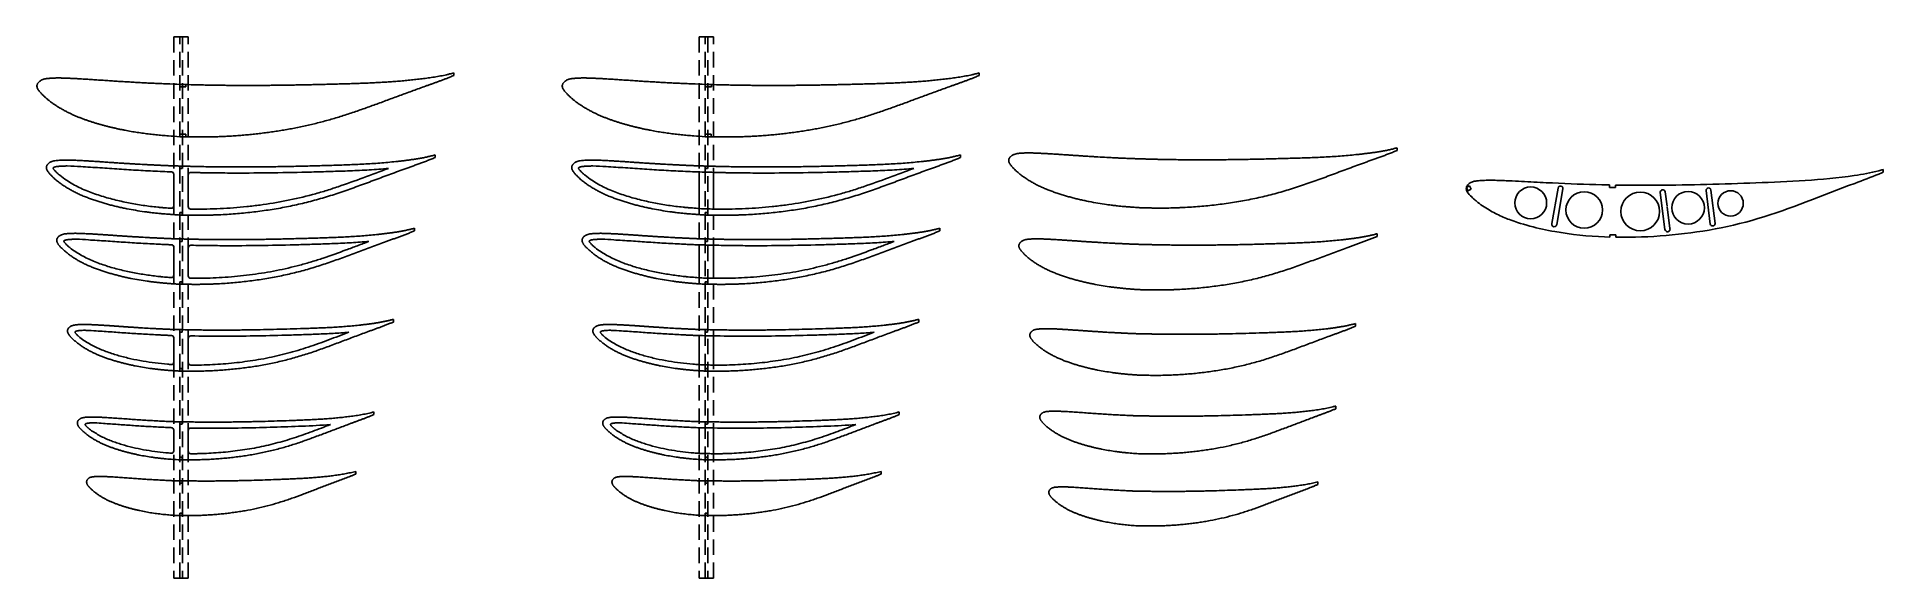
# Model space of a CAD drawing. Header units: millimetres. Extents: x -11497 to 404, y -3854 to 414.
# Drawn here: x -1109 to 404, y -30 to 414 of the extents above; entities that cross this region are included whole.
import ezdxf

# ---------------------------------------------------------------- set-up
doc = ezdxf.new("R2010")
doc.units = ezdxf.units.MM
doc.linetypes.add('DASHED', pattern=[19.05, 12.7, -6.35])
doc.layers.add('11', color=80, linetype='Continuous')
doc.layers.add('111', color=140, linetype='DASHED')

msp = doc.modelspace()

# ---------------------------------------------------------------- linework, layer by layer
for p, q in [((-992.1898, 375.5176), (-992.1898, 373.5176)), ((-992.1898, 373.5176), (-987.1898, 373.5176)), ((-987.1898, 373.5176), (-987.1898, 375.3786)), ((-561.3985, 375.5176), (-561.3985, 373.5176)), ((-561.3985, 373.5176), (-556.3985, 373.5176)), ((-556.3985, 373.5176), (-556.3985, 375.3786)), ((-992.2041, 332.5508), (-992.2041, 334.5508)), ((-992.2041, 334.5508), (-987.2041, 334.5508)), ((-987.2041, 334.5508), (-987.2041, 332.4963)), ((-561.4127, 332.5508), (-561.4127, 334.5508)), ((-561.4127, 334.5508), (-556.4127, 334.5508)), ((-556.4127, 334.5508), (-556.4127, 332.4963)), ((-992.212, 308.4849), (-992.212, 306.4849)), ((-992.212, 306.4849), (-990.212, 306.4849)), ((-990.212, 306.4849), (-990.212, 308.4351)), ((-566.3856, 303.6318), (-566.3856, 273.6306)), ((-561.4207, 308.4849), (-561.4207, 306.4849)), ((-561.4207, 306.4849), (-559.4207, 306.4849)), ((-559.4207, 306.4849), (-559.4207, 308.4351)), ((-554.5325, 303.2862), (-554.5325, 273.2047)), ((-997.177, 301.701), (-997.177, 275.7853)), ((-985.3238, 301.2274), (-985.3238, 275.1676)), ((-992.2253, 268.2956), (-992.2253, 270.2956)), ((-992.2253, 270.2956), (-990.2253, 270.2956)), ((-990.2253, 270.2956), (-990.2253, 268.2832)), ((-561.434, 268.2956), (-561.434, 270.2956)), ((-561.434, 270.2956), (-559.434, 270.2956)), ((-559.434, 270.2956), (-559.434, 268.2832)), ((-992.2318, 248.7), (-992.2318, 246.7)), ((-992.2318, 246.7), (-990.2318, 246.7)), ((-990.2318, 246.7), (-990.2318, 248.6542)), ((-566.3856, 243.8309), (-566.3856, 216.8395)), ((-561.4404, 248.7), (-561.4404, 246.7)), ((-561.4404, 246.7), (-559.4404, 246.7)), ((-559.4404, 246.7), (-559.4404, 248.6542)), ((-554.5325, 243.5269), (-554.5325, 216.4624)), ((-997.177, 241.8955), (-997.177, 218.9904)), ((-985.3238, 241.477), (-985.3238, 218.4306)), ((-992.2441, 211.5496), (-992.2441, 213.5496)), ((-992.2441, 213.5496), (-990.2441, 213.5496)), ((-990.2441, 213.5496), (-990.2441, 211.5355)), ((-561.4527, 211.5496), (-561.4527, 213.5496)), ((-561.4527, 213.5496), (-559.4527, 213.5496)), ((-559.4527, 213.5496), (-559.4527, 211.5355)), ((-997.177, 167.4529), (-997.177, 147.653)), ((-992.2564, 174.2795), (-992.2564, 172.2795)), ((-992.2564, 172.2795), (-990.2564, 172.2795)), ((-990.2564, 172.2795), (-990.2564, 174.239)), ((-985.3238, 167.0965), (-985.3238, 147.1588)), ((-566.3856, 169.3909), (-566.3856, 145.5035)), ((-561.465, 174.2795), (-561.465, 172.2795)), ((-561.465, 172.2795), (-559.465, 172.2795)), ((-559.465, 172.2795), (-559.465, 174.239)), ((-554.5325, 169.1383), (-554.5325, 145.1823)), ((-992.3238, 140.2634), (-992.2746, 142.2628)), ((-992.2746, 142.2628), (-990.2746, 142.2628)), ((-990.2746, 142.2628), (-990.2746, 140.2473)), ((-561.5325, 140.2634), (-561.4833, 142.2628)), ((-561.4833, 142.2628), (-559.4833, 142.2628)), ((-559.4833, 142.2628), (-559.4833, 140.2473)), ((-997.177, 91.8027), (-997.177, 74.8557)), ((-992.2814, 98.649), (-992.2814, 96.649)), ((-992.2814, 96.649), (-990.2814, 96.649)), ((-990.2814, 96.649), (-990.2814, 98.6151)), ((-985.3238, 91.5082), (-985.3238, 74.4282)), ((-566.3856, 93.7396), (-566.3856, 72.7042)), ((-561.49, 98.649), (-561.49, 96.649)), ((-561.49, 96.649), (-559.49, 96.649)), ((-559.49, 96.649), (-559.49, 98.6151)), ((-554.5325, 93.5427), (-554.5325, 72.4404)), ((-992.3238, 67.512), (-992.3238, 69.512)), ((-992.3238, 69.512), (-990.3238, 69.512)), ((-990.3238, 69.512), (-990.3238, 67.4949)), ((-561.5325, 67.512), (-561.5325, 69.512)), ((-561.5325, 69.512), (-559.5325, 69.512)), ((-559.5325, 69.512), (-559.5325, 67.4949)), ((-992.2974, 50.1908), (-992.2974, 48.1908)), ((-992.2974, 48.1908), (-990.2974, 48.1908)), ((-990.2974, 48.1908), (-990.2974, 50.1651)), ((-561.5061, 50.1908), (-561.5061, 48.1908)), ((-561.5061, 48.1908), (-559.5061, 48.1908)), ((-559.5061, 48.1908), (-559.5061, 50.1651)), ((-992.3068, 21.7466), (-992.3068, 23.7466)), ((-992.3068, 23.7466), (-990.3068, 23.7466)), ((-990.3068, 23.7466), (-990.3013, 21.7288)), ((-561.5155, 21.7466), (-561.5155, 23.7466)), ((-561.5155, 23.7466), (-559.5155, 23.7466)), ((-559.5155, 23.7466), (-559.5099, 21.7288))]:
    msp.add_line(p, q)
at = {"linetype": 'Continuous', "lineweight": 25}
for p, q in [((6.0161, 321.303), (6.0168, 323.4647)), ((-10.4356, 250.7741), (-10.4342, 252.9468)), ((-28.1941, 177.0509), (-28.1919, 179.2355)), ((-44.2816, 109.3484), (-44.2787, 111.5438))]:
    msp.add_line(p, q, dxfattribs=at)
at = {"color": 7, "linetype": 'Continuous', "lineweight": 25}
for p, q in [((-1073.4601, 307.9756), (-1073.4619, 307.9757)), ((-782.954, 315.4496), (-782.9533, 317.6112)), ((-642.6688, 307.9756), (-642.6706, 307.9757)), ((-352.1626, 315.4496), (-352.162, 317.6112)), ((-1085.1687, 296.8741), (-1085.1685, 296.8743)), ((-654.3774, 296.8741), (-654.3771, 296.8743)), ((-799.7935, 255.3031), (-799.7921, 257.4761)), ((-369.0022, 255.3031), (-369.0008, 257.4761)), ((-1067.2042, 247.8773), (-1067.2073, 247.8775)), ((-636.4128, 247.8773), (-636.416, 247.8775)), ((-1077.6, 238.1357), (-1077.5998, 238.1358)), ((-646.8087, 238.1357), (-646.8085, 238.1358)), ((-817.1606, 180.5095), (-817.1584, 182.6941)), ((-386.3692, 180.5095), (-386.3671, 182.6941)), ((-1069.7942, 164.7942), (-1069.794, 164.7944)), ((-639.0029, 164.7942), (-639.0027, 164.7944)), ((-833.1152, 104.5363), (-833.1123, 106.7315)), ((-402.3239, 104.5363), (-402.321, 106.7315)), ((-1062.6232, 90.155), (-1062.623, 90.1552)), ((-631.8319, 90.155), (-631.8317, 90.1552))]:
    msp.add_line(p, q, dxfattribs=at)
for centre, start, end in [((-999.177, 301.701), 0, 87.9097074), ((-983.3238, 301.2274), 88.4298073, 180), ((-999.177, 275.7853), 265.7017909, 360), ((-983.3238, 275.1676), 180, 268.9949407), ((-999.177, 241.8955), 360, 87.9655067), ((-983.3238, 241.477), 88.6645776, 180), ((-999.177, 218.9904), 265.7285795, 360), ((-983.3238, 218.4306), 180, 269.2042517), ((-999.177, 167.4529), 360, 87.9300734), ((-983.3238, 167.0965), 88.8774548, 180), ((-999.177, 147.653), 265.6747063, 0), ((-983.3238, 147.1588), 180, 269.5411488), ((-999.177, 91.8027), 360, 87.7655439), ((-983.3238, 91.5082), 89.0726417, 180), ((-999.177, 74.8557), 265.5373493, 0), ((-983.3238, 74.4282), 180, 269.8984795)]:
    msp.add_arc(centre, 2, start, end)
at = {"linetype": 'Continuous', "lineweight": 25}
for points, knots in [([(6.0168, 323.4647), (4.9774, 323.1468), (2.8688, 322.6114), (-0.3045, 321.8528), (-3.5015, 321.1902), (-6.7127, 320.5973), (-9.9366, 320.0689), (-13.1692, 319.59), (-16.4082, 319.1481), (-19.652, 318.735), (-22.9002, 318.3489), (-27.2362, 317.867), (-32.6656, 317.3291), (-39.1928, 316.7779), (-45.7297, 316.3101), (-52.2746, 315.9235), (-58.8255, 315.6037), (-65.381, 315.3388), (-71.9396, 315.1137), (-78.5004, 314.9122), (-87.25, 314.6616), (-98.1891, 314.3604), (-111.3174, 314.0499), (-122.2566, 313.8512), (-131.0058, 313.7339), (-137.5662, 313.6667), (-144.1246, 313.62), (-150.6808, 313.5966), (-157.2343, 313.5949), (-163.7846, 313.6175), (-170.3313, 313.6659), (-176.874, 313.7418), (-182.3224, 313.8285), (-186.6788, 313.9117), (-189.9446, 313.9848), (-192.6653, 314.0432), (-194.8408, 314.1033), (-197.0158, 314.168), (-199.7333, 314.2565), (-201.9071, 314.3108), (-204.2096, 314.3664), (-206.0326, 314.4225), (-208.4624, 314.5033), (-210.2843, 314.5679), (-212.1058, 314.638), (-213.9266, 314.7136), (-215.7472, 314.7908), (-218.174, 314.8951), (-221.2066, 315.0328), (-224.844, 315.2064), (-228.48, 315.3885), (-233.3259, 315.6428), (-238.169, 315.9124), (-243.0092, 316.199), (-246.638, 316.4211), (-250.2655, 316.6498), (-253.8918, 316.8857), (-257.517, 317.127), (-261.1412, 317.372), (-264.7644, 317.6216), (-268.3869, 317.8715), (-272.0092, 318.1166), (-275.6317, 318.3509), (-279.2547, 318.5692), (-282.2745, 318.7328), (-284.6906, 318.8545), (-286.5027, 318.9418), (-288.315, 319.0254), (-290.1274, 319.1044), (-291.9401, 319.1719), (-293.7534, 319.2227), (-295.5671, 319.2489), (-297.3809, 319.2454), (-299.1943, 319.2046), (-301.0064, 319.1278), (-302.8161, 319.004), (-304.6217, 318.8359), (-306.4214, 318.6019), (-307.886, 318.2073), (-308.9921, 317.7141), (-309.6462, 317.3346), (-310.1435, 316.9908), (-310.6229, 316.6224), (-311.0701, 316.2148), (-311.4243, 315.8217), (-311.6179, 315.5901), (-311.755, 315.4097), (-311.8819, 315.222), (-311.9949, 315.0256), (-312.0975, 314.8237), (-312.2055, 314.625), (-312.3066, 314.4229), (-312.3804, 314.2089), (-312.4389, 313.9906), (-312.483, 313.7684), (-312.5157, 313.5443), (-312.5425, 313.2433), (-312.5462, 312.8648), (-312.5008, 312.489), (-312.444, 312.1925), (-312.3894, 311.9726), (-312.3244, 311.7555), (-312.2261, 311.4699), (-312.0825, 311.1203), (-311.8822, 310.7136), (-311.5863, 310.1863), (-311.1685, 309.556), (-310.6183, 308.8352), (-310.0315, 308.1434), (-309.4202, 307.4739), (-308.7909, 306.8211), (-308.1511, 306.1785), (-307.2898, 305.3303), (-306.1882, 304.2955), (-304.8286, 303.0952), (-303.4289, 301.9417), (-301.9961, 300.8299), (-300.0461, 299.3995), (-297.5442, 297.7021), (-294.458, 295.7946), (-291.2978, 294.0118), (-288.0687, 292.3566), (-284.7796, 290.8235), (-281.4396, 289.404), (-278.0608, 288.0791), (-274.6498, 286.8377), (-271.2104, 285.6762), (-267.7472, 284.5859), (-264.2623, 283.565), (-260.7598, 282.6041), (-257.2415, 281.7003), (-253.7083, 280.8531), (-250.1615, 280.0615), (-245.4156, 279.0795), (-239.4546, 277.984), (-233.4616, 277.0609), (-228.6518, 276.4169), (-225.0373, 275.9814), (-221.4165, 275.5924), (-217.7906, 275.2405), (-214.1584, 274.9477), (-210.5237, 274.6713), (-206.8873, 274.3993), (-204.4611, 274.2401), (-203.2477, 274.1705)], [0, 0, 0, 0, 0.007374257, 0.014748514, 0.022122771, 0.029497028, 0.036871285, 0.044245542, 0.051619799, 0.058994056, 0.066368313, 0.07374257, 0.088491084, 0.103239598, 0.117988112, 0.132736627, 0.147485141, 0.162233655, 0.176982169, 0.191730683, 0.206479197, 0.235976225, 0.265473253, 0.294970281, 0.309718795, 0.324467309, 0.339215823, 0.353964337, 0.368712851, 0.383461366, 0.39820988, 0.412958394, 0.427706908, 0.435081165, 0.442455422, 0.449829679, 0.453516807, 0.457203936, 0.464578193, 0.47195245, 0.47195245, 0.480203193, 0.484328564, 0.488453936, 0.492579307, 0.496704679, 0.50083005, 0.504955422, 0.513206165, 0.521456908, 0.529707651, 0.537958394, 0.55445988, 0.562710623, 0.570961366, 0.579212108, 0.587462851, 0.595713594, 0.603964337, 0.61221508, 0.620465823, 0.628716566, 0.636967309, 0.645218052, 0.653468795, 0.657594167, 0.661719538, 0.66584491, 0.669970281, 0.674095653, 0.678221024, 0.682346396, 0.686471767, 0.690597139, 0.69472251, 0.698847882, 0.702973253, 0.707098625, 0.711223996, 0.713286682, 0.715349368, 0.71638071, 0.717412053, 0.719474739, 0.720506082, 0.721021753, 0.721537425, 0.722053096, 0.722568768, 0.723084439, 0.72360011, 0.724115782, 0.724631453, 0.725147125, 0.725662796, 0.726178468, 0.726694139, 0.727725482, 0.728756825, 0.729272496, 0.729788168, 0.730303839, 0.730819511, 0.731850853, 0.732882196, 0.733913539, 0.735976225, 0.738038911, 0.740101596, 0.742164282, 0.744226968, 0.746289654, 0.748352339, 0.752477711, 0.756603082, 0.760728454, 0.764853825, 0.768979197, 0.77722994, 0.785480683, 0.793731426, 0.801982169, 0.810232912, 0.818483655, 0.826734398, 0.834985141, 0.843235884, 0.851486627, 0.859737369, 0.867988112, 0.876238855, 0.884489598, 0.892740341, 0.900991084, 0.91749257, 0.933994056, 0.942244799, 0.950495542, 0.958746285, 0.966997028, 0.975247771, 0.983498514, 0.991749257, 1, 1, 1, 1]), ([(-203.2477, 274.1705), (-202.1205, 274.169), (-199.8664, 274.1474), (-196.4858, 274.0838), (-193.1052, 274.0167), (-189.724, 273.9869), (-186.3427, 273.9845), (-181.8344, 274.0258), (-177.3271, 274.1282), (-172.8216, 274.29), (-168.3176, 274.4909), (-162.6915, 274.8184), (-155.9477, 275.3251), (-149.2139, 275.9491), (-142.491, 276.6837), (-135.7823, 277.5357), (-129.0894, 278.5065), (-120.1918, 279.9706), (-109.1285, 282.1363), (-95.9738, 285.2924), (-85.1258, 288.3594), (-76.5261, 291.0707), (-67.9732, 293.9272), (-59.4817, 296.9603), (-51.0182, 300.0701), (-44.6771, 302.4197), (-38.3359, 304.7693), (-31.9943, 307.118), (-25.6484, 309.4547), (-20.355, 311.3883), (-16.1165, 312.9242), (-12.9343, 314.0674), (-9.7535, 315.2142), (-6.5755, 316.3688), (-3.4068, 317.5489), (-0.2475, 318.7542), (2.8935, 320.0061), (4.982, 320.8546), (6.0161, 321.303)], [0, 0, 0, 0, 0.015625, 0.03125, 0.046875, 0.0625, 0.078125, 0.09375, 0.125, 0.140625, 0.15625, 0.1875, 0.21875, 0.25, 0.28125, 0.3125, 0.34375, 0.375, 0.4375, 0.5, 0.5625, 0.59375, 0.625, 0.6875, 0.71875, 0.75, 0.78125, 0.8125, 0.84375, 0.875, 0.890625, 0.90625, 0.921875, 0.9375, 0.953125, 0.96875, 0.984375, 1, 1, 1, 1]), ([(-10.4342, 252.9468), (-11.3948, 252.6571), (-13.3404, 252.1612), (-16.2692, 251.4622), (-19.2185, 250.8481), (-22.1804, 250.2972), (-25.1534, 249.8041), (-28.134, 249.356), (-31.1202, 248.9417), (-34.1106, 248.5545), (-37.1048, 248.1925), (-41.1015, 247.7407), (-46.1052, 247.2359), (-52.12, 246.718), (-58.1427, 246.277), (-64.172, 245.9103), (-70.2062, 245.6047), (-76.2438, 245.3492), (-82.2839, 245.13), (-88.3256, 244.9328), (-96.3825, 244.6857), (-106.455, 244.3889), (-118.5434, 244.0795), (-128.6169, 243.8769), (-136.6747, 243.753), (-142.7173, 243.679), (-148.7588, 243.6238), (-154.7991, 243.5905), (-160.8377, 243.5767), (-166.8746, 243.5854), (-172.9093, 243.6177), (-178.9416, 243.6758), (-183.9662, 243.7455), (-187.9844, 243.8139), (-190.9972, 243.8746), (-193.5073, 243.925), (-195.5147, 243.9754), (-197.5218, 244.0265), (-200.03, 244.0946), (-202.0365, 244.139), (-204.1618, 244.1882), (-205.8446, 244.2329), (-208.0879, 244.2985), (-209.77, 244.3532), (-211.4517, 244.4168), (-213.1329, 244.4893), (-214.8138, 244.5623), (-217.0548, 244.6593), (-219.8553, 244.7894), (-223.2148, 244.9525), (-226.5733, 245.123), (-231.0498, 245.3616), (-235.5244, 245.6143), (-239.9969, 245.883), (-243.3504, 246.091), (-246.703, 246.3052), (-250.0547, 246.5259), (-253.4056, 246.7518), (-256.7558, 246.9815), (-260.1053, 247.2151), (-263.4545, 247.4489), (-266.8036, 247.6784), (-270.153, 247.8981), (-273.5032, 248.1028), (-276.2957, 248.2563), (-278.53, 248.3707), (-280.2059, 248.4529), (-281.8819, 248.5318), (-283.558, 248.6061), (-285.2346, 248.6697), (-286.9116, 248.7181), (-288.5891, 248.7425), (-290.2668, 248.7401), (-291.944, 248.7022), (-293.6202, 248.6319), (-295.2939, 248.5164), (-296.9642, 248.3618), (-298.6281, 248.1393), (-299.9801, 247.7635), (-300.9978, 247.2964), (-301.5999, 246.9404), (-302.0558, 246.6169), (-302.4958, 246.2719), (-302.9044, 245.8895), (-303.2262, 245.5212), (-303.4009, 245.3036), (-303.5243, 245.1344), (-303.6379, 244.9586), (-303.7392, 244.7752), (-303.8304, 244.5868), (-303.9244, 244.4004), (-304.0102, 244.2106), (-304.0705, 244.0109), (-304.118, 243.8078), (-304.1536, 243.6016), (-304.1795, 243.394), (-304.2007, 243.1153), (-304.2049, 242.7653), (-304.1645, 242.4175), (-304.1185, 242.1425), (-304.0718, 241.9383), (-304.0147, 241.7368), (-303.928, 241.4713), (-303.8, 241.1461), (-303.6182, 240.7683), (-303.3494, 240.278), (-302.9667, 239.6925), (-302.4613, 239.0231), (-301.9213, 238.381), (-301.3577, 237.7599), (-300.7765, 237.1552), (-300.1859, 236.5596), (-299.3902, 235.774), (-298.3727, 234.8153), (-297.1169, 233.7029), (-295.8235, 232.6344), (-294.4996, 231.6042), (-292.6977, 230.2789), (-290.3848, 228.7068), (-287.5323, 226.9392), (-284.6104, 225.2886), (-281.6252, 223.755), (-278.5841, 222.3354), (-275.4959, 221.0209), (-272.3722, 219.7932), (-269.2183, 218.6442), (-266.0387, 217.5681), (-262.8369, 216.5587), (-259.6153, 215.613), (-256.3776, 214.7231), (-253.1254, 213.8861), (-249.8597, 213.1014), (-246.5816, 212.3683), (-242.1956, 211.4589), (-236.6873, 210.4445), (-231.1503, 209.5893), (-226.7071, 208.9927), (-223.3685, 208.5895), (-220.0244, 208.2286), (-216.6759, 207.9031), (-213.3221, 207.6304), (-209.9663, 207.3734), (-206.6085, 207.1339), (-204.3679, 207.0107), (-203.2477, 206.9639)], [0, 0, 0, 0, 0.007374257, 0.014748514, 0.022122771, 0.029497028, 0.036871285, 0.044245542, 0.051619799, 0.058994056, 0.066368313, 0.07374257, 0.088491084, 0.103239598, 0.117988112, 0.132736627, 0.147485141, 0.162233655, 0.176982169, 0.191730683, 0.206479197, 0.235976225, 0.265473253, 0.294970281, 0.309718795, 0.324467309, 0.339215823, 0.353964337, 0.368712851, 0.383461366, 0.39820988, 0.412958394, 0.427706908, 0.435081165, 0.442455422, 0.449829679, 0.453516807, 0.457203936, 0.464578193, 0.47195245, 0.47195245, 0.480203193, 0.484328564, 0.488453936, 0.492579307, 0.496704679, 0.50083005, 0.504955422, 0.513206165, 0.521456908, 0.529707651, 0.537958394, 0.55445988, 0.562710623, 0.570961366, 0.579212108, 0.587462851, 0.595713594, 0.603964337, 0.61221508, 0.620465823, 0.628716566, 0.636967309, 0.645218052, 0.653468795, 0.657594167, 0.661719538, 0.66584491, 0.669970281, 0.674095653, 0.678221024, 0.682346396, 0.686471767, 0.690597139, 0.69472251, 0.698847882, 0.702973253, 0.707098625, 0.711223996, 0.713286682, 0.715349368, 0.71638071, 0.717412053, 0.719474739, 0.720506082, 0.721021753, 0.721537425, 0.722053096, 0.722568768, 0.723084439, 0.72360011, 0.724115782, 0.724631453, 0.725147125, 0.725662796, 0.726178468, 0.726694139, 0.727725482, 0.728756825, 0.729272496, 0.729788168, 0.730303839, 0.730819511, 0.731850853, 0.732882196, 0.733913539, 0.735976225, 0.738038911, 0.740101596, 0.742164282, 0.744226968, 0.746289654, 0.748352339, 0.752477711, 0.756603082, 0.760728454, 0.764853825, 0.768979197, 0.77722994, 0.785480683, 0.793731426, 0.801982169, 0.810232912, 0.818483655, 0.826734398, 0.834985141, 0.843235884, 0.851486627, 0.859737369, 0.867988112, 0.876238855, 0.884489598, 0.892740341, 0.900991084, 0.91749257, 0.933994056, 0.942244799, 0.950495542, 0.958746285, 0.966997028, 0.975247771, 0.983498514, 0.991749257, 1, 1, 1, 1]), ([(-203.2477, 206.9639), (-202.2087, 206.9602), (-200.1309, 206.9416), (-197.0146, 206.8902), (-193.8983, 206.8329), (-190.7816, 206.8128), (-187.6648, 206.8161), (-183.5093, 206.8635), (-179.3547, 206.9656), (-175.202, 207.1236), (-171.0507, 207.3171), (-165.8654, 207.6294), (-159.65, 208.1088), (-153.444, 208.6962), (-147.2485, 209.3859), (-141.0661, 210.1833), (-134.8984, 211.0899), (-126.6996, 212.4558), (-116.5056, 214.4716), (-104.3854, 217.404), (-94.3914, 220.2502), (-86.4691, 222.7642), (-78.5904, 225.4125), (-70.7686, 228.2236), (-62.9726, 231.105), (-57.1316, 233.2821), (-51.2907, 235.4592), (-45.4493, 237.6352), (-39.6041, 239.8008), (-34.7284, 241.5931), (-30.8245, 243.0174), (-27.8939, 244.0783), (-24.964, 245.1413), (-22.0368, 246.2117), (-19.1179, 247.3044), (-16.2076, 248.4202), (-13.3131, 249.5763), (-11.3892, 250.3615), (-10.4356, 250.7741)], [0, 0, 0, 0, 0.015625, 0.03125, 0.046875, 0.0625, 0.078125, 0.09375, 0.125, 0.140625, 0.15625, 0.1875, 0.21875, 0.25, 0.28125, 0.3125, 0.34375, 0.375, 0.4375, 0.5, 0.5625, 0.59375, 0.625, 0.6875, 0.71875, 0.75, 0.78125, 0.8125, 0.84375, 0.875, 0.890625, 0.90625, 0.921875, 0.9375, 0.953125, 0.96875, 0.984375, 1, 1, 1, 1]), ([(-28.1919, 179.2355), (-29.0673, 178.9762), (-30.837, 178.5229), (-33.5019, 177.8883), (-36.1839, 177.3265), (-38.8767, 176.8209), (-41.5789, 176.366), (-44.2875, 175.9511), (-47.0008, 175.5667), (-49.7177, 175.2075), (-52.4377, 174.8714), (-56.068, 174.4521), (-60.6124, 173.983), (-66.0739, 173.5012), (-71.5417, 173.089), (-77.0144, 172.7437), (-82.4907, 172.4535), (-87.9694, 172.2081), (-93.4498, 171.9953), (-98.9312, 171.8027), (-106.2403, 171.5594), (-115.3775, 171.2673), (-126.3433, 170.9591), (-135.4824, 170.7524), (-142.7939, 170.6213), (-148.2775, 170.54), (-153.7611, 170.4756), (-159.2444, 170.4316), (-164.7274, 170.4047), (-170.21, 170.3985), (-175.692, 170.4133), (-181.1734, 170.4523), (-185.7405, 170.5035), (-189.3937, 170.5561), (-192.1333, 170.6033), (-194.4162, 170.6451), (-196.2422, 170.6851), (-198.0681, 170.7214), (-200.3502, 170.7676), (-202.1761, 170.8013), (-204.1101, 170.8434), (-205.6417, 170.8758), (-207.6836, 170.9251), (-209.2149, 170.9691), (-210.7458, 171.0258), (-212.2761, 171.0948), (-213.8063, 171.1633), (-215.8468, 171.2526), (-218.3967, 171.3743), (-221.4561, 171.526), (-224.5151, 171.6841), (-228.593, 171.9058), (-232.6698, 172.1403), (-236.7455, 172.3897), (-239.8017, 172.5824), (-242.8575, 172.781), (-245.9128, 172.9853), (-248.9676, 173.1946), (-252.0221, 173.4077), (-255.0762, 173.6239), (-258.1303, 173.8403), (-261.1845, 174.0532), (-264.2392, 174.2571), (-267.2948, 174.4471), (-269.842, 174.5896), (-271.8802, 174.6962), (-273.4089, 174.7729), (-274.9378, 174.8467), (-276.4669, 174.9158), (-277.9964, 174.9753), (-279.5264, 175.0212), (-281.0568, 175.0435), (-282.5876, 175.0424), (-284.1178, 175.0075), (-285.6472, 174.9443), (-287.1742, 174.8377), (-288.6985, 174.6977), (-290.2158, 174.4876), (-291.4462, 174.1322), (-292.3686, 173.6932), (-292.9145, 173.3627), (-293.3258, 173.0611), (-293.7232, 172.7413), (-294.09, 172.386), (-294.3771, 172.0445), (-294.5313, 171.8421), (-294.6397, 171.685), (-294.7392, 171.522), (-294.8277, 171.3527), (-294.9066, 171.1788), (-294.9855, 171.0057), (-295.0549, 170.8291), (-295.1007, 170.6448), (-295.1363, 170.4582), (-295.1626, 170.2693), (-295.1812, 170.0794), (-295.1963, 169.8249), (-295.2012, 169.5056), (-295.1661, 169.1881), (-295.1317, 168.9362), (-295.0937, 168.749), (-295.0449, 168.5642), (-294.9708, 168.3205), (-294.8597, 168.0217), (-294.6977, 167.6751), (-294.4583, 167.2246), (-294.1135, 166.6876), (-293.6565, 166.0735), (-293.1668, 165.4852), (-292.6547, 164.9164), (-292.1256, 164.3635), (-291.5881, 163.8187), (-290.8632, 163.1006), (-289.9365, 162.2241), (-288.7928, 161.2066), (-287.6141, 160.2299), (-286.4078, 159.2877), (-284.7655, 158.0758), (-282.6568, 156.6391), (-280.0566, 155.0225), (-277.3918, 153.5145), (-274.6699, 152.1122), (-271.8964, 150.8152), (-269.0801, 149.614), (-266.2318, 148.4912), (-263.3554, 147.442), (-260.4562, 146.4579), (-257.5365, 145.5358), (-254.5992, 144.6714), (-251.6473, 143.8582), (-248.6824, 143.0932), (-245.7055, 142.376), (-242.7174, 141.7061), (-238.7198, 140.8749), (-233.7001, 139.9481), (-228.6554, 139.1662), (-224.608, 138.6207), (-221.5671, 138.2524), (-218.5217, 137.9219), (-215.4726, 137.6249), (-212.4193, 137.3738), (-209.3646, 137.1378), (-206.3075, 136.9333), (-204.2673, 136.8491), (-203.2477, 136.8268)], [0, 0, 0, 0, 0.007374257, 0.014748514, 0.022122771, 0.029497028, 0.036871285, 0.044245542, 0.051619799, 0.058994056, 0.066368313, 0.07374257, 0.088491084, 0.103239598, 0.117988112, 0.132736627, 0.147485141, 0.162233655, 0.176982169, 0.191730683, 0.206479197, 0.235976225, 0.265473253, 0.294970281, 0.309718795, 0.324467309, 0.339215823, 0.353964337, 0.368712851, 0.383461366, 0.39820988, 0.412958394, 0.427706908, 0.435081165, 0.442455422, 0.449829679, 0.453516807, 0.457203936, 0.464578193, 0.47195245, 0.47195245, 0.480203193, 0.484328564, 0.488453936, 0.492579307, 0.496704679, 0.50083005, 0.504955422, 0.513206165, 0.521456908, 0.529707651, 0.537958394, 0.55445988, 0.562710623, 0.570961366, 0.579212108, 0.587462851, 0.595713594, 0.603964337, 0.61221508, 0.620465823, 0.628716566, 0.636967309, 0.645218052, 0.653468795, 0.657594167, 0.661719538, 0.66584491, 0.669970281, 0.674095653, 0.678221024, 0.682346396, 0.686471767, 0.690597139, 0.69472251, 0.698847882, 0.702973253, 0.707098625, 0.711223996, 0.713286682, 0.715349368, 0.71638071, 0.717412053, 0.719474739, 0.720506082, 0.721021753, 0.721537425, 0.722053096, 0.722568768, 0.723084439, 0.72360011, 0.724115782, 0.724631453, 0.725147125, 0.725662796, 0.726178468, 0.726694139, 0.727725482, 0.728756825, 0.729272496, 0.729788168, 0.730303839, 0.730819511, 0.731850853, 0.732882196, 0.733913539, 0.735976225, 0.738038911, 0.740101596, 0.742164282, 0.744226968, 0.746289654, 0.748352339, 0.752477711, 0.756603082, 0.760728454, 0.764853825, 0.768979197, 0.77722994, 0.785480683, 0.793731426, 0.801982169, 0.810232912, 0.818483655, 0.826734398, 0.834985141, 0.843235884, 0.851486627, 0.859737369, 0.867988112, 0.876238855, 0.884489598, 0.892740341, 0.900991084, 0.91749257, 0.933994056, 0.942244799, 0.950495542, 0.958746285, 0.966997028, 0.975247771, 0.983498514, 0.991749257, 1, 1, 1, 1]), ([(-203.2477, 136.8268), (-202.3039, 136.8208), (-200.4164, 136.8054), (-197.5854, 136.7672), (-194.7545, 136.7205), (-191.9232, 136.7108), (-189.0919, 136.7203), (-185.3171, 136.7743), (-181.5434, 136.8761), (-177.7714, 137.0301), (-174.0009, 137.2154), (-169.2912, 137.5114), (-163.6464, 137.9613), (-158.0102, 138.5092), (-152.3838, 139.1505), (-146.7695, 139.8889), (-141.1689, 140.7261), (-133.7242, 141.9861), (-124.4685, 143.8401), (-113.4651, 146.531), (-104.393, 149.1388), (-97.2018, 151.4399), (-90.0509, 153.8636), (-82.9519, 156.435), (-75.8765, 159.0698), (-70.5754, 161.0606), (-65.2745, 163.0516), (-59.9729, 165.0411), (-54.6683, 167.0222), (-50.2435, 168.662), (-46.7008, 169.9657), (-44.0416, 170.9377), (-41.3827, 171.9104), (-38.7262, 172.8897), (-36.0769, 173.8883), (-33.4353, 174.9075), (-30.8069, 175.9602), (-29.0607, 176.6771), (-28.1941, 177.0509)], [0, 0, 0, 0, 0.015625, 0.03125, 0.046875, 0.0625, 0.078125, 0.09375, 0.125, 0.140625, 0.15625, 0.1875, 0.21875, 0.25, 0.28125, 0.3125, 0.34375, 0.375, 0.4375, 0.5, 0.5625, 0.59375, 0.625, 0.6875, 0.71875, 0.75, 0.78125, 0.8125, 0.84375, 0.875, 0.890625, 0.90625, 0.921875, 0.9375, 0.953125, 0.96875, 0.984375, 1, 1, 1, 1]), ([(-44.2787, 111.5438), (-45.077, 111.3121), (-46.6874, 110.8974), (-49.1132, 110.3211), (-51.5529, 109.8067), (-54.0021, 109.3421), (-56.4588, 108.9218), (-58.9211, 108.5369), (-61.3872, 108.1796), (-63.8562, 107.8457), (-66.3279, 107.5332), (-69.6263, 107.1434), (-73.7546, 106.7066), (-78.7149, 106.2574), (-83.6799, 105.8713), (-88.6484, 105.5454), (-93.6193, 105.2692), (-98.5918, 105.0329), (-103.5652, 104.826), (-108.5389, 104.6375), (-115.1706, 104.3977), (-123.4604, 104.1099), (-133.4093, 103.8028), (-141.7019, 103.5923), (-148.3374, 103.4547), (-153.3146, 103.3668), (-158.2926, 103.294), (-163.2715, 103.2403), (-168.2511, 103.2016), (-173.2316, 103.1819), (-178.213, 103.1808), (-183.1952, 103.2025), (-187.3479, 103.2371), (-190.6704, 103.2753), (-193.1625, 103.3103), (-195.2395, 103.3442), (-196.9012, 103.3748), (-198.563, 103.3977), (-200.6403, 103.424), (-202.3026, 103.4481), (-204.0633, 103.4838), (-205.4579, 103.5051), (-207.3174, 103.5395), (-208.712, 103.5739), (-210.1062, 103.6242), (-211.4999, 103.6901), (-212.8937, 103.7546), (-214.7523, 103.8367), (-217.0753, 103.951), (-219.863, 104.0924), (-222.6506, 104.2391), (-226.3673, 104.4456), (-230.0838, 104.6635), (-233.7999, 104.8954), (-236.5869, 105.0743), (-239.3738, 105.2588), (-242.1606, 105.4482), (-244.9472, 105.6424), (-247.7337, 105.8406), (-250.5203, 106.041), (-253.307, 106.2418), (-256.0941, 106.4395), (-258.8819, 106.629), (-261.6706, 106.8058), (-263.9956, 106.9383), (-265.856, 107.0378), (-267.2515, 107.1095), (-268.6471, 107.1788), (-270.043, 107.2432), (-271.4393, 107.2989), (-272.836, 107.3425), (-274.2333, 107.363), (-275.6309, 107.363), (-277.028, 107.3309), (-278.4245, 107.2741), (-279.8186, 107.1755), (-281.2104, 107.0487), (-282.595, 106.8499), (-283.7152, 106.5129), (-284.5513, 106.0995), (-285.0464, 105.792), (-285.4172, 105.5103), (-285.776, 105.2133), (-286.105, 104.8827), (-286.3605, 104.5654), (-286.4963, 104.3767), (-286.5912, 104.2305), (-286.6778, 104.0792), (-286.7547, 103.9226), (-286.8225, 103.7619), (-286.8878, 103.6009), (-286.9421, 103.4362), (-286.9749, 103.2659), (-286.9996, 103.0941), (-287.0176, 102.9209), (-287.0295, 102.7471), (-287.0392, 102.5145), (-287.0447, 102.223), (-287.0144, 101.933), (-286.9905, 101.702), (-286.9603, 101.5302), (-286.9192, 101.3606), (-286.8564, 101.1366), (-286.7605, 100.8616), (-286.6166, 100.5434), (-286.4037, 100.1289), (-286.0933, 99.6357), (-285.6801, 99.072), (-285.2361, 98.5322), (-284.7707, 98.0108), (-284.2887, 97.5049), (-283.7992, 97.0061), (-283.1385, 96.3492), (-282.294, 95.5471), (-281.2518, 94.6156), (-280.1771, 93.722), (-279.0773, 92.8596), (-277.5798, 91.7504), (-275.6559, 90.4364), (-273.2842, 88.9566), (-270.8525, 87.5778), (-268.3691, 86.2944), (-265.8381, 85.1084), (-263.268, 84.0099), (-260.6692, 82.9821), (-258.0442, 82.0233), (-255.3989, 81.1227), (-252.7349, 80.2797), (-250.0551, 79.4888), (-247.3621, 78.745), (-244.6574, 78.0453), (-241.9421, 77.3893), (-239.2168, 76.7765), (-235.5712, 76.0163), (-230.994, 75.1689), (-226.3953, 74.4533), (-222.7064, 73.9542), (-219.9352, 73.6175), (-217.1604, 73.3145), (-214.3826, 73.0433), (-211.6015, 72.8117), (-208.8196, 72.5948), (-206.0348, 72.4221), (-204.1762, 72.373), (-203.2477, 72.3731)], [0, 0, 0, 0, 0.007374257, 0.014748514, 0.022122771, 0.029497028, 0.036871285, 0.044245542, 0.051619799, 0.058994056, 0.066368313, 0.07374257, 0.088491084, 0.103239598, 0.117988112, 0.132736627, 0.147485141, 0.162233655, 0.176982169, 0.191730683, 0.206479197, 0.235976225, 0.265473253, 0.294970281, 0.309718795, 0.324467309, 0.339215823, 0.353964337, 0.368712851, 0.383461366, 0.39820988, 0.412958394, 0.427706908, 0.435081165, 0.442455422, 0.449829679, 0.453516807, 0.457203936, 0.464578193, 0.47195245, 0.47195245, 0.480203193, 0.484328564, 0.488453936, 0.492579307, 0.496704679, 0.50083005, 0.504955422, 0.513206165, 0.521456908, 0.529707651, 0.537958394, 0.55445988, 0.562710623, 0.570961366, 0.579212108, 0.587462851, 0.595713594, 0.603964337, 0.61221508, 0.620465823, 0.628716566, 0.636967309, 0.645218052, 0.653468795, 0.657594167, 0.661719538, 0.66584491, 0.669970281, 0.674095653, 0.678221024, 0.682346396, 0.686471767, 0.690597139, 0.69472251, 0.698847882, 0.702973253, 0.707098625, 0.711223996, 0.713286682, 0.715349368, 0.71638071, 0.717412053, 0.719474739, 0.720506082, 0.721021753, 0.721537425, 0.722053096, 0.722568768, 0.723084439, 0.72360011, 0.724115782, 0.724631453, 0.725147125, 0.725662796, 0.726178468, 0.726694139, 0.727725482, 0.728756825, 0.729272496, 0.729788168, 0.730303839, 0.730819511, 0.731850853, 0.732882196, 0.733913539, 0.735976225, 0.738038911, 0.740101596, 0.742164282, 0.744226968, 0.746289654, 0.748352339, 0.752477711, 0.756603082, 0.760728454, 0.764853825, 0.768979197, 0.77722994, 0.785480683, 0.793731426, 0.801982169, 0.810232912, 0.818483655, 0.826734398, 0.834985141, 0.843235884, 0.851486627, 0.859737369, 0.867988112, 0.876238855, 0.884489598, 0.892740341, 0.900991084, 0.91749257, 0.933994056, 0.942244799, 0.950495542, 0.958746285, 0.966997028, 0.975247771, 0.983498514, 0.991749257, 1, 1, 1, 1]), ([(-203.2477, 72.3731), (-202.3901, 72.365), (-200.675, 72.3524), (-198.1025, 72.3262), (-195.5301, 72.289), (-192.9573, 72.2888), (-190.3847, 72.3039), (-186.9549, 72.3639), (-183.5262, 72.4654), (-180.0991, 72.6158), (-176.6735, 72.7938), (-172.3948, 73.0749), (-167.2667, 73.4981), (-162.1467, 74.0102), (-157.036, 74.6076), (-151.9363, 75.2925), (-146.8493, 76.067), (-140.0879, 77.231), (-131.6822, 78.9384), (-121.6905, 81.4106), (-113.4535, 83.8024), (-106.9246, 85.9106), (-100.433, 88.1307), (-93.9889, 90.4852), (-87.5662, 92.8965), (-82.7543, 94.7187), (-77.9425, 96.541), (-73.13, 98.3616), (-68.315, 100.1754), (-64.2988, 101.677), (-61.0833, 102.8715), (-58.67, 103.763), (-56.2566, 104.6539), (-53.8453, 105.5507), (-51.4401, 106.464), (-49.042, 107.3956), (-46.6547, 108.3547), (-45.0695, 109.0097), (-44.2816, 109.3484)], [0, 0, 0, 0, 0.015625, 0.03125, 0.046875, 0.0625, 0.078125, 0.09375, 0.125, 0.140625, 0.15625, 0.1875, 0.21875, 0.25, 0.28125, 0.3125, 0.34375, 0.375, 0.4375, 0.5, 0.5625, 0.59375, 0.625, 0.6875, 0.71875, 0.75, 0.78125, 0.8125, 0.84375, 0.875, 0.890625, 0.90625, 0.921875, 0.9375, 0.953125, 0.96875, 0.984375, 1, 1, 1, 1])]:
    msp.add_open_spline(points, degree=3, knots=knots, dxfattribs=at)
at = {"color": 7, "linetype": 'Continuous', "lineweight": 25}
for points, knots in [([(-782.9533, 317.6112), (-783.9932, 317.2931), (-786.1028, 316.7576), (-789.2777, 315.9985), (-792.4763, 315.3357), (-795.6891, 314.7425), (-798.9147, 314.2138), (-802.1488, 313.7347), (-805.3895, 313.2926), (-808.6349, 312.8794), (-811.8848, 312.4931), (-816.223, 312.011), (-821.6551, 311.4729), (-828.1856, 310.9215), (-834.7258, 310.4536), (-841.2741, 310.0669), (-847.8283, 309.7469), (-854.3871, 309.4819), (-860.949, 309.2568), (-867.5132, 309.0553), (-876.2673, 308.8047), (-887.212, 308.5034), (-900.3469, 308.1929), (-911.2917, 307.9943), (-920.0453, 307.877), (-926.6091, 307.8099), (-933.1709, 307.7632), (-939.7304, 307.7399), (-946.2871, 307.7383), (-952.8407, 307.7609), (-959.3908, 307.8094), (-965.9367, 307.8854), (-971.3879, 307.9723), (-975.7464, 308.0556), (-979.0139, 308.1288), (-981.7359, 308.1872), (-983.9126, 308.2474), (-986.0886, 308.3121), (-988.8075, 308.4008), (-990.9824, 308.4552), (-993.286, 308.5108), (-995.1099, 308.567), (-997.5409, 308.6478), (-999.3637, 308.7125), (-1001.1861, 308.7827), (-1003.0078, 308.8583), (-1004.8293, 308.9355), (-1007.2573, 309.0398), (-1010.2914, 309.1776), (-1013.9306, 309.3513), (-1017.5684, 309.5334), (-1022.4167, 309.7878), (-1027.2621, 310.0576), (-1032.1047, 310.3443), (-1035.7352, 310.5665), (-1039.3646, 310.7952), (-1042.9926, 311.0312), (-1046.6196, 311.2726), (-1050.2455, 311.5177), (-1053.8705, 311.7675), (-1057.4948, 312.0175), (-1061.1189, 312.2626), (-1064.7431, 312.4971), (-1068.3678, 312.7154), (-1071.3891, 312.8791), (-1073.8063, 313.0009), (-1075.6194, 313.0882), (-1077.4325, 313.1718), (-1079.2458, 313.2508), (-1081.0594, 313.3184), (-1082.8735, 313.3692), (-1084.6881, 313.3954), (-1086.5029, 313.3919), (-1088.3171, 313.3511), (-1090.1301, 313.2743), (-1091.9406, 313.1504), (-1093.7472, 312.9822), (-1095.5477, 312.7481), (-1097.013, 312.3534), (-1098.1197, 311.86), (-1098.7741, 311.4803), (-1099.2717, 311.1364), (-1099.7513, 310.7679), (-1100.1989, 310.3601), (-1100.5532, 309.9668), (-1100.7469, 309.7352), (-1100.8842, 309.5547), (-1101.0111, 309.367), (-1101.1242, 309.1704), (-1101.2268, 308.9684), (-1101.3349, 308.7697), (-1101.4361, 308.5675), (-1101.51, 308.3534), (-1101.5686, 308.135), (-1101.6128, 307.9127), (-1101.6455, 307.6885), (-1101.6723, 307.3873), (-1101.676, 307.0087), (-1101.6306, 306.6327), (-1101.5737, 306.3361), (-1101.5191, 306.1161), (-1101.454, 305.8989), (-1101.3557, 305.6131), (-1101.2119, 305.2634), (-1101.0116, 304.8565), (-1100.7154, 304.329), (-1100.2974, 303.6984), (-1099.747, 302.9772), (-1099.1599, 302.2851), (-1098.5483, 301.6152), (-1097.9187, 300.9622), (-1097.2785, 300.3193), (-1096.4168, 299.4707), (-1095.3146, 298.4354), (-1093.9544, 297.2345), (-1092.554, 296.0805), (-1091.1204, 294.9681), (-1089.1696, 293.5371), (-1086.6664, 291.8388), (-1083.5787, 289.9304), (-1080.417, 288.1468), (-1077.1863, 286.4908), (-1073.8956, 284.957), (-1070.554, 283.5368), (-1067.1735, 282.2112), (-1063.7609, 280.9692), (-1060.3198, 279.8073), (-1056.8549, 278.7164), (-1053.3684, 277.695), (-1049.8642, 276.7336), (-1046.3441, 275.8295), (-1042.8092, 274.9818), (-1039.2607, 274.1899), (-1034.5124, 273.2074), (-1028.5486, 272.1113), (-1022.5526, 271.1879), (-1017.7404, 270.5435), (-1014.1242, 270.1078), (-1010.5016, 269.7187), (-1006.8739, 269.3665), (-1003.2399, 269.0737), (-999.6033, 268.7971), (-995.9652, 268.5249), (-993.5378, 268.3655), (-992.3238, 268.2958)], [0, 0, 0, 0, 0.007374257, 0.014748514, 0.022122771, 0.029497028, 0.036871285, 0.044245542, 0.051619799, 0.058994056, 0.066368313, 0.07374257, 0.088491084, 0.103239598, 0.117988112, 0.132736627, 0.147485141, 0.162233655, 0.176982169, 0.191730683, 0.206479197, 0.235976225, 0.265473253, 0.294970281, 0.309718795, 0.324467309, 0.339215823, 0.353964337, 0.368712851, 0.383461366, 0.39820988, 0.412958394, 0.427706908, 0.435081165, 0.442455422, 0.449829679, 0.453516807, 0.457203936, 0.464578193, 0.47195245, 0.47195245, 0.480203193, 0.484328564, 0.488453936, 0.492579307, 0.496704679, 0.50083005, 0.504955422, 0.513206165, 0.521456908, 0.529707651, 0.537958394, 0.55445988, 0.562710623, 0.570961366, 0.579212108, 0.587462851, 0.595713594, 0.603964337, 0.61221508, 0.620465823, 0.628716566, 0.636967309, 0.645218052, 0.653468795, 0.657594167, 0.661719538, 0.66584491, 0.669970281, 0.674095653, 0.678221024, 0.682346396, 0.686471767, 0.690597139, 0.69472251, 0.698847882, 0.702973253, 0.707098625, 0.711223996, 0.713286682, 0.715349368, 0.71638071, 0.717412053, 0.719474739, 0.720506082, 0.721021753, 0.721537425, 0.722053096, 0.722568768, 0.723084439, 0.72360011, 0.724115782, 0.724631453, 0.725147125, 0.725662796, 0.726178468, 0.726694139, 0.727725482, 0.728756825, 0.729272496, 0.729788168, 0.730303839, 0.730819511, 0.731850853, 0.732882196, 0.733913539, 0.735976225, 0.738038911, 0.740101596, 0.742164282, 0.744226968, 0.746289654, 0.748352339, 0.752477711, 0.756603082, 0.760728454, 0.764853825, 0.768979197, 0.77722994, 0.785480683, 0.793731426, 0.801982169, 0.810232912, 0.818483655, 0.826734398, 0.834985141, 0.843235884, 0.851486627, 0.859737369, 0.867988112, 0.876238855, 0.884489598, 0.892740341, 0.900991084, 0.91749257, 0.933994056, 0.942244799, 0.950495542, 0.958746285, 0.966997028, 0.975247771, 0.983498514, 0.991749257, 1, 1, 1, 1]), ([(-1073.4619, 307.9757), (-1077.1303, 308.3198), (-1081.1467, 308.5213), (-1086.1727, 308.5181), (-1087.8639, 308.4827), (-1089.7626, 308.3754), (-1091.0057, 308.2761), (-1092.1132, 308.1693), (-1093.0764, 308.064), (-1093.6959, 307.972), (-1094.4397, 307.8189), (-1094.8228, 307.72), (-1095.3648, 307.4922), (-1095.6997, 307.3145), (-1096.0088, 307.0848), (-1096.1275, 306.8993), (-1096.168, 306.7424), (-1096.035, 306.4599), (-1095.8661, 306.0741), (-1095.6062, 305.6986), (-1095.3248, 305.3631), (-1094.9321, 304.9278), (-1094.5718, 304.5526), (-1094.044, 304.0052), (-1093.6198, 303.5657), (-1093.0995, 303.0121), (-1092.5948, 302.5003), (-1092.0036, 302.0099), (-1091.3441, 301.4261), (-1089.2603, 299.545), (-1087.1447, 298.0116), (-1085.1687, 296.8741)], [0, 0, 0, 0, 0.290343253, 0.316900541, 0.396089515, 0.42363325, 0.466821359, 0.494395441, 0.511331285, 0.543180451, 0.543730951, 0.571123269, 0.574257831, 0.589888019, 0.600688112, 0.60471976, 0.606163076, 0.613839969, 0.627699716, 0.640589417, 0.649847103, 0.661836845, 0.686615447, 0.69104151, 0.721895935, 0.734720452, 0.750891488, 0.778598682, 0.795181313, 0.820326975, 1, 1, 1, 1]), ([(-999.104, 303.6996), (-1000.2593, 303.7418), (-1001.4144, 303.7867), (-1005.1973, 303.9437), (-1007.8251, 304.0576), (-1015.7068, 304.4243), (-1020.9599, 304.6957), (-1031.4634, 305.2882), (-1036.7137, 305.6105), (-1044.5876, 306.1239), (-1047.212, 306.2995), (-1052.4604, 306.6563), (-1055.0844, 306.8391), (-1060.3328, 307.1978), (-1062.9571, 307.3735), (-1068.2074, 307.6979), (-1070.8333, 307.8443), (-1073.4601, 307.9756)], [0.7050160363, 0.7050160363, 0.7050160363, 0.7050160363, 0.71875, 0.71875, 0.75, 0.75, 0.8125, 0.8125, 0.875, 0.875, 0.90625, 0.90625, 0.9375, 0.9375, 0.96875, 0.96875, 1, 1, 1, 1]), ([(-992.3238, 268.2958), (-991.196, 268.2943), (-988.9408, 268.2726), (-985.5585, 268.2089), (-982.1761, 268.1418), (-978.7932, 268.1119), (-975.4103, 268.1095), (-970.8997, 268.1508), (-966.3901, 268.2532), (-961.8823, 268.4149), (-957.3761, 268.6159), (-951.7472, 268.9435), (-945, 269.4504), (-938.2627, 270.0747), (-931.5364, 270.8095), (-924.8244, 271.6619), (-918.1281, 272.6331), (-909.226, 274.0979), (-898.1571, 276.2644), (-884.9957, 279.4221), (-874.1422, 282.4905), (-865.5381, 285.203), (-856.9809, 288.0608), (-848.4851, 291.0953), (-840.0173, 294.2067), (-833.6729, 296.5573), (-827.3285, 298.9081), (-820.9837, 301.2579), (-814.6346, 303.5957), (-809.3385, 305.5302), (-805.0978, 307.0669), (-801.914, 308.2106), (-798.7316, 309.3579), (-795.5519, 310.5131), (-792.3817, 311.6937), (-789.2208, 312.8995), (-786.0782, 314.1521), (-783.9886, 315.001), (-782.954, 315.4496)], [0, 0, 0, 0, 0.015625, 0.03125, 0.046875, 0.0625, 0.078125, 0.09375, 0.125, 0.140625, 0.15625, 0.1875, 0.21875, 0.25, 0.28125, 0.3125, 0.34375, 0.375, 0.4375, 0.5, 0.5625, 0.59375, 0.625, 0.6875, 0.71875, 0.75, 0.78125, 0.8125, 0.84375, 0.875, 0.890625, 0.90625, 0.921875, 0.9375, 0.953125, 0.96875, 0.984375, 1, 1, 1, 1]), ([(-983.3589, 273.1679), (-982.6389, 273.1553), (-981.919, 273.1441), (-977.5403, 273.0939), (-973.8838, 273.107), (-962.9213, 273.312), (-955.622, 273.6632), (-944.6861, 274.4974), (-941.043, 274.8279), (-933.761, 275.588), (-930.1193, 276.0191), (-919.23, 277.4708), (-912.0144, 278.6491), (-897.6863, 281.5002), (-890.5741, 283.174), (-879.9796, 286.0391), (-876.4591, 287.0537), (-869.4488, 289.1992), (-865.9635, 290.3282), (-855.5522, 293.8399), (-848.6704, 296.3478), (-834.9264, 301.4186), (-828.0622, 303.976), (-821.1897, 306.5101)], [0.050204584, 0.050204584, 0.050204584, 0.050204584, 0.0625, 0.0625, 0.125, 0.125, 0.25, 0.25, 0.3125, 0.3125, 0.375, 0.375, 0.5, 0.5, 0.625, 0.625, 0.6875, 0.6875, 0.75, 0.75, 0.875, 0.875, 1, 1, 1, 1]), ([(-821.1897, 306.5101), (-826.4332, 306.0289), (-831.6805, 305.6365), (-842.1815, 304.9992), (-847.4351, 304.7528), (-857.9461, 304.3448), (-863.2033, 304.1808), (-873.7185, 303.8723), (-878.9765, 303.7254), (-894.7514, 303.3093), (-905.2712, 303.0791), (-926.3101, 302.7881), (-936.8293, 302.7201), (-952.6079, 302.7548), (-957.8673, 302.79), (-965.7564, 302.8838), (-968.386, 302.9218), (-972.3305, 302.9891), (-973.6453, 303.013), (-976.275, 303.0653), (-977.5898, 303.0945), (-980.2194, 303.1523), (-981.5342, 303.1803), (-982.989, 303.219), (-983.129, 303.2228), (-983.269, 303.2266)], [0, 0, 0, 0, 0.0625, 0.0625, 0.125, 0.125, 0.1875, 0.1875, 0.25, 0.25, 0.375, 0.375, 0.5, 0.5, 0.5625, 0.5625, 0.59375, 0.59375, 0.609375, 0.609375, 0.625, 0.625, 0.640625, 0.640625, 0.642288818, 0.642288818, 0.642288818, 0.642288818]), ([(-352.162, 317.6112), (-353.2019, 317.2931), (-355.3115, 316.7576), (-358.4864, 315.9985), (-361.685, 315.3357), (-364.8978, 314.7425), (-368.1233, 314.2138), (-371.3575, 313.7347), (-374.5981, 313.2926), (-377.8436, 312.8794), (-381.0934, 312.4931), (-385.4317, 312.011), (-390.8637, 311.4729), (-397.3943, 310.9215), (-403.9345, 310.4536), (-410.4827, 310.0669), (-417.037, 309.7469), (-423.5957, 309.4819), (-430.1577, 309.2568), (-436.7218, 309.0553), (-445.4759, 308.8047), (-456.4206, 308.5034), (-469.5556, 308.1929), (-480.5004, 307.9943), (-489.254, 307.877), (-495.8177, 307.8099), (-502.3795, 307.7632), (-508.939, 307.7399), (-515.4958, 307.7383), (-522.0494, 307.7609), (-528.5994, 307.8094), (-535.1454, 307.8854), (-540.5966, 307.9723), (-544.9551, 308.0556), (-548.2226, 308.1288), (-550.9446, 308.1872), (-553.1212, 308.2474), (-555.2973, 308.3121), (-558.0161, 308.4008), (-560.1911, 308.4552), (-562.4947, 308.5108), (-564.3186, 308.567), (-566.7496, 308.6478), (-568.5724, 308.7125), (-570.3947, 308.7827), (-572.2165, 308.8583), (-574.0379, 308.9355), (-576.466, 309.0398), (-579.5, 309.1776), (-583.1393, 309.3513), (-586.777, 309.5334), (-591.6253, 309.7878), (-596.4708, 310.0576), (-601.3133, 310.3443), (-604.9439, 310.5665), (-608.5732, 310.7952), (-612.2013, 311.0312), (-615.8282, 311.2726), (-619.4542, 311.5177), (-623.0792, 311.7675), (-626.7035, 312.0175), (-630.3275, 312.2626), (-633.9518, 312.4971), (-637.5765, 312.7154), (-640.5977, 312.8791), (-643.015, 313.0009), (-644.8281, 313.0882), (-646.6412, 313.1718), (-648.4544, 313.2508), (-650.2681, 313.3184), (-652.0822, 313.3692), (-653.8968, 313.3954), (-655.7115, 313.3919), (-657.5258, 313.3511), (-659.3388, 313.2743), (-661.1493, 313.1504), (-662.9558, 312.9822), (-664.7564, 312.7481), (-666.2217, 312.3534), (-667.3283, 311.86), (-667.9828, 311.4803), (-668.4803, 311.1364), (-668.96, 310.7679), (-669.4075, 310.3601), (-669.7619, 309.9668), (-669.9556, 309.7352), (-670.0928, 309.5547), (-670.2197, 309.367), (-670.3329, 309.1704), (-670.4355, 308.9684), (-670.5436, 308.7697), (-670.6448, 308.5675), (-670.7187, 308.3534), (-670.7773, 308.135), (-670.8214, 307.9127), (-670.8542, 307.6885), (-670.881, 307.3873), (-670.8847, 307.0087), (-670.8393, 306.6327), (-670.7824, 306.3361), (-670.7277, 306.1161), (-670.6627, 305.8989), (-670.5643, 305.6131), (-670.4206, 305.2634), (-670.2202, 304.8565), (-669.9241, 304.329), (-669.5061, 303.6984), (-668.9556, 302.9772), (-668.3685, 302.2851), (-667.7569, 301.6152), (-667.1273, 300.9622), (-666.4872, 300.3193), (-665.6254, 299.4707), (-664.5233, 298.4354), (-663.163, 297.2345), (-661.7627, 296.0805), (-660.3291, 294.9681), (-658.3782, 293.5371), (-655.8751, 291.8388), (-652.7874, 289.9304), (-649.6257, 288.1468), (-646.3949, 286.4908), (-643.1043, 284.957), (-639.7627, 283.5368), (-636.3822, 282.2112), (-632.9696, 280.9692), (-629.5285, 279.8073), (-626.0636, 278.7164), (-622.577, 277.695), (-619.0728, 276.7336), (-615.5527, 275.8295), (-612.0179, 274.9818), (-608.4693, 274.1899), (-603.7211, 273.2074), (-597.7572, 272.1113), (-591.7612, 271.1879), (-586.9491, 270.5435), (-583.3328, 270.1078), (-579.7102, 269.7187), (-576.0826, 269.3665), (-572.4485, 269.0737), (-568.812, 268.7971), (-565.1739, 268.5249), (-562.7465, 268.3655), (-561.5325, 268.2958)], [0, 0, 0, 0, 0.007374257, 0.014748514, 0.022122771, 0.029497028, 0.036871285, 0.044245542, 0.051619799, 0.058994056, 0.066368313, 0.07374257, 0.088491084, 0.103239598, 0.117988112, 0.132736627, 0.147485141, 0.162233655, 0.176982169, 0.191730683, 0.206479197, 0.235976225, 0.265473253, 0.294970281, 0.309718795, 0.324467309, 0.339215823, 0.353964337, 0.368712851, 0.383461366, 0.39820988, 0.412958394, 0.427706908, 0.435081165, 0.442455422, 0.449829679, 0.453516807, 0.457203936, 0.464578193, 0.47195245, 0.47195245, 0.480203193, 0.484328564, 0.488453936, 0.492579307, 0.496704679, 0.50083005, 0.504955422, 0.513206165, 0.521456908, 0.529707651, 0.537958394, 0.55445988, 0.562710623, 0.570961366, 0.579212108, 0.587462851, 0.595713594, 0.603964337, 0.61221508, 0.620465823, 0.628716566, 0.636967309, 0.645218052, 0.653468795, 0.657594167, 0.661719538, 0.66584491, 0.669970281, 0.674095653, 0.678221024, 0.682346396, 0.686471767, 0.690597139, 0.69472251, 0.698847882, 0.702973253, 0.707098625, 0.711223996, 0.713286682, 0.715349368, 0.71638071, 0.717412053, 0.719474739, 0.720506082, 0.721021753, 0.721537425, 0.722053096, 0.722568768, 0.723084439, 0.72360011, 0.724115782, 0.724631453, 0.725147125, 0.725662796, 0.726178468, 0.726694139, 0.727725482, 0.728756825, 0.729272496, 0.729788168, 0.730303839, 0.730819511, 0.731850853, 0.732882196, 0.733913539, 0.735976225, 0.738038911, 0.740101596, 0.742164282, 0.744226968, 0.746289654, 0.748352339, 0.752477711, 0.756603082, 0.760728454, 0.764853825, 0.768979197, 0.77722994, 0.785480683, 0.793731426, 0.801982169, 0.810232912, 0.818483655, 0.826734398, 0.834985141, 0.843235884, 0.851486627, 0.859737369, 0.867988112, 0.876238855, 0.884489598, 0.892740341, 0.900991084, 0.91749257, 0.933994056, 0.942244799, 0.950495542, 0.958746285, 0.966997028, 0.975247771, 0.983498514, 0.991749257, 1, 1, 1, 1]), ([(-642.6705, 307.9757), (-646.339, 308.3198), (-650.3554, 308.5213), (-655.3813, 308.5181), (-657.0726, 308.4827), (-658.9712, 308.3754), (-660.2144, 308.2761), (-661.3218, 308.1693), (-662.2851, 308.064), (-662.9046, 307.972), (-663.6483, 307.8189), (-664.0314, 307.72), (-664.5734, 307.4922), (-664.9083, 307.3145), (-665.2175, 307.0848), (-665.3361, 306.8993), (-665.3767, 306.7424), (-665.2436, 306.4599), (-665.0748, 306.0741), (-664.8149, 305.6986), (-664.5335, 305.3631), (-664.1408, 304.9278), (-663.7805, 304.5526), (-663.2527, 304.0052), (-662.8285, 303.5657), (-662.3082, 303.0121), (-661.8034, 302.5003), (-661.2122, 302.0099), (-660.5528, 301.4261), (-658.469, 299.545), (-656.3533, 298.0116), (-654.3774, 296.8741)], [0, 0, 0, 0, 0.290343253, 0.316900541, 0.396089515, 0.42363325, 0.466821359, 0.494395441, 0.511331285, 0.543180451, 0.543730951, 0.571123269, 0.574257831, 0.589888019, 0.600688112, 0.60471976, 0.606163076, 0.613839969, 0.627699716, 0.640589417, 0.649847103, 0.661836845, 0.686615447, 0.69104151, 0.721895935, 0.734720452, 0.750891488, 0.778598682, 0.795181313, 0.820326975, 1, 1, 1, 1]), ([(-390.3984, 306.5101), (-395.6418, 306.0289), (-400.8892, 305.6365), (-411.3902, 304.9992), (-416.6438, 304.7528), (-427.1547, 304.3448), (-432.4119, 304.1808), (-442.9272, 303.8723), (-448.1851, 303.7254), (-463.96, 303.3093), (-474.4798, 303.0791), (-495.5187, 302.7881), (-506.038, 302.7201), (-521.8165, 302.7548), (-527.076, 302.79), (-534.965, 302.8838), (-537.5947, 302.9218), (-541.5392, 302.9891), (-542.854, 303.013), (-545.4836, 303.0653), (-546.7984, 303.0945), (-549.428, 303.1523), (-550.7429, 303.1803), (-553.3724, 303.2503), (-554.6872, 303.2905), (-557.3168, 303.3729), (-558.6316, 303.4122), (-560.6042, 303.4625), (-561.2619, 303.4776), (-562.577, 303.5117), (-563.2344, 303.5308), (-566.5213, 303.6322), (-569.1501, 303.7256), (-574.406, 303.9437), (-577.0337, 304.0576), (-584.9155, 304.4243), (-590.1686, 304.6957), (-600.672, 305.2882), (-605.9224, 305.6105), (-613.7962, 306.1239), (-616.4206, 306.2995), (-621.6691, 306.6563), (-624.2931, 306.8391), (-629.5414, 307.1978), (-632.1658, 307.3735), (-637.416, 307.6979), (-640.042, 307.8443), (-642.6688, 307.9756)], [0, 0, 0, 0, 0.0625, 0.0625, 0.125, 0.125, 0.1875, 0.1875, 0.25, 0.25, 0.375, 0.375, 0.5, 0.5, 0.5625, 0.5625, 0.59375, 0.59375, 0.609375, 0.609375, 0.625, 0.625, 0.640625, 0.640625, 0.65625, 0.65625, 0.671875, 0.671875, 0.6796875, 0.6796875, 0.6875, 0.6875, 0.71875, 0.71875, 0.75, 0.75, 0.8125, 0.8125, 0.875, 0.875, 0.90625, 0.90625, 0.9375, 0.9375, 0.96875, 0.96875, 1, 1, 1, 1]), ([(-561.5325, 268.2958), (-560.4047, 268.2943), (-558.1495, 268.2726), (-554.7671, 268.2089), (-551.3848, 268.1418), (-548.0019, 268.1119), (-544.6189, 268.1095), (-540.1084, 268.1508), (-535.5988, 268.2532), (-531.091, 268.4149), (-526.5848, 268.6159), (-520.9559, 268.9435), (-514.2086, 269.4504), (-507.4714, 270.0747), (-500.7451, 270.8095), (-494.033, 271.6619), (-487.3367, 272.6331), (-478.4346, 274.0979), (-467.3658, 276.2644), (-454.2043, 279.4221), (-443.3509, 282.4905), (-434.7468, 285.203), (-426.1896, 288.0608), (-417.6938, 291.0953), (-409.226, 294.2067), (-402.8816, 296.5573), (-396.5372, 298.9081), (-390.1924, 301.2579), (-383.8432, 303.5957), (-378.5471, 305.5302), (-374.3065, 307.0669), (-371.1227, 308.2106), (-367.9402, 309.3579), (-364.7606, 310.5131), (-361.5903, 311.6937), (-358.4295, 312.8995), (-355.2869, 314.1521), (-353.1973, 315.001), (-352.1626, 315.4496)], [0, 0, 0, 0, 0.015625, 0.03125, 0.046875, 0.0625, 0.078125, 0.09375, 0.125, 0.140625, 0.15625, 0.1875, 0.21875, 0.25, 0.28125, 0.3125, 0.34375, 0.375, 0.4375, 0.5, 0.5625, 0.59375, 0.625, 0.6875, 0.71875, 0.75, 0.78125, 0.8125, 0.84375, 0.875, 0.890625, 0.90625, 0.921875, 0.9375, 0.953125, 0.96875, 0.984375, 1, 1, 1, 1]), ([(-561.3858, 273.2955), (-559.5571, 273.2919), (-557.7274, 273.2644), (-554.0675, 273.197), (-552.2373, 273.1568), (-546.749, 273.0939), (-543.0925, 273.107), (-532.1299, 273.312), (-524.8307, 273.6632), (-513.8947, 274.4974), (-510.2516, 274.8279), (-502.9696, 275.588), (-499.328, 276.0191), (-488.4387, 277.4708), (-481.2231, 278.6491), (-466.895, 281.5002), (-459.7828, 283.174), (-449.1883, 286.0391), (-445.6678, 287.0537), (-438.6574, 289.1992), (-435.1722, 290.3282), (-424.7608, 293.8399), (-417.879, 296.3478), (-404.1351, 301.4186), (-397.2708, 303.976), (-390.3984, 306.5101)], [0, 0, 0, 0, 0.03125, 0.03125, 0.0625, 0.0625, 0.125, 0.125, 0.25, 0.25, 0.3125, 0.3125, 0.375, 0.375, 0.5, 0.5, 0.625, 0.625, 0.6875, 0.6875, 0.75, 0.75, 0.875, 0.875, 1, 1, 1, 1]), ([(-1085.1685, 296.8743), (-1083.4775, 295.7323), (-1081.7536, 294.6655), (-1078.2499, 292.66), (-1076.4689, 291.7239), (-1072.8542, 289.9728), (-1071.0202, 289.158), (-1067.3109, 287.6233), (-1065.4365, 286.9012), (-1059.7649, 284.8457), (-1055.9177, 283.6266), (-1048.1243, 281.4153), (-1044.2024, 280.4244), (-1036.3153, 278.6522), (-1032.3495, 277.8716), (-1024.3772, 276.5032), (-1020.3678, 275.9157), (-1014.3448, 275.1668), (-1012.3349, 274.9405), (-1009.3174, 274.6291), (-1008.3112, 274.5295), (-1006.2975, 274.3428), (-1005.29, 274.2568), (-1002.6308, 274.0412), (-1000.979, 273.9151), (-999.3269, 273.7909)], [0, 0, 0, 0, 0.0625, 0.0625, 0.125, 0.125, 0.1875, 0.1875, 0.25, 0.25, 0.375, 0.375, 0.5, 0.5, 0.625, 0.625, 0.75, 0.75, 0.8125, 0.8125, 0.84375, 0.84375, 0.875, 0.875, 0.9261918152, 0.9261918152, 0.9261918152, 0.9261918152]), ([(-654.3771, 296.8743), (-652.6861, 295.7323), (-650.9622, 294.6655), (-647.4585, 292.66), (-645.6776, 291.7239), (-642.0628, 289.9728), (-640.2289, 289.158), (-636.5196, 287.6233), (-634.6452, 286.9012), (-628.9735, 284.8457), (-625.1264, 283.6266), (-617.333, 281.4153), (-613.4111, 280.4244), (-605.524, 278.6522), (-601.5582, 277.8716), (-593.5859, 276.5032), (-589.5765, 275.9157), (-583.5535, 275.1668), (-581.5436, 274.9405), (-578.5261, 274.6291), (-577.5198, 274.5295), (-575.5062, 274.3428), (-574.4986, 274.2568), (-571.4748, 274.0117), (-569.4578, 273.8597), (-565.4236, 273.558), (-563.4059, 273.4129), (-561.3856, 273.2956)], [0, 0, 0, 0, 0.0625, 0.0625, 0.125, 0.125, 0.1875, 0.1875, 0.25, 0.25, 0.375, 0.375, 0.5, 0.5, 0.625, 0.625, 0.75, 0.75, 0.8125, 0.8125, 0.84375, 0.84375, 0.875, 0.875, 0.9375, 0.9375, 1, 1, 1, 1]), ([(-799.7921, 257.4761), (-800.7513, 257.1868), (-802.6941, 256.6916), (-805.6188, 255.9936), (-808.5638, 255.3804), (-811.5215, 254.8301), (-814.4902, 254.3377), (-817.4665, 253.8901), (-820.4483, 253.4763), (-823.4344, 253.0896), (-826.4243, 252.7279), (-830.4151, 252.2767), (-835.4116, 251.7724), (-841.4176, 251.2551), (-847.4315, 250.8146), (-853.4519, 250.4482), (-859.4772, 250.1429), (-865.506, 249.8875), (-871.5372, 249.6684), (-877.57, 249.4713), (-885.615, 249.2243), (-895.6727, 248.9275), (-907.7433, 248.6181), (-917.802, 248.4155), (-925.8479, 248.2915), (-931.8816, 248.2174), (-937.9143, 248.162), (-943.9457, 248.1285), (-949.9755, 248.1145), (-956.0036, 248.123), (-962.0295, 248.1549), (-968.0531, 248.2128), (-973.0704, 248.2822), (-977.0828, 248.3504), (-980.0913, 248.4108), (-982.5978, 248.4611), (-984.6024, 248.5113), (-986.6066, 248.5622), (-989.1111, 248.63), (-991.1148, 248.6742), (-993.237, 248.7232), (-994.9175, 248.7677), (-997.1575, 248.8331), (-998.8373, 248.8876), (-1000.5166, 248.9512), (-1002.1954, 249.0235), (-1003.8739, 249.0965), (-1006.1118, 249.1934), (-1008.9082, 249.3233), (-1012.263, 249.4862), (-1015.6167, 249.6565), (-1020.0869, 249.8949), (-1024.5552, 250.1473), (-1029.0214, 250.4157), (-1032.3702, 250.6235), (-1035.7181, 250.8374), (-1039.065, 251.0579), (-1042.4112, 251.2835), (-1045.7568, 251.5129), (-1049.1016, 251.7462), (-1052.4461, 251.9797), (-1055.7905, 252.2091), (-1059.1353, 252.4285), (-1062.4807, 252.6329), (-1065.2694, 252.7862), (-1067.5006, 252.9005), (-1069.1741, 252.9826), (-1070.8478, 253.0615), (-1072.5216, 253.1356), (-1074.1958, 253.1992), (-1075.8705, 253.2476), (-1077.5456, 253.2719), (-1079.221, 253.2696), (-1080.8959, 253.2317), (-1082.5697, 253.1616), (-1084.2411, 253.0461), (-1085.9091, 252.8918), (-1087.5707, 252.6695), (-1088.9207, 252.294), (-1089.9369, 251.8274), (-1090.5381, 251.4718), (-1090.9934, 251.1486), (-1091.4326, 250.804), (-1091.8406, 250.422), (-1092.1619, 250.0541), (-1092.3363, 249.8368), (-1092.4594, 249.6678), (-1092.5728, 249.4922), (-1092.6738, 249.309), (-1092.7648, 249.1208), (-1092.8586, 248.9347), (-1092.9442, 248.7451), (-1093.0043, 248.5456), (-1093.0516, 248.3428), (-1093.087, 248.1369), (-1093.1128, 247.9295), (-1093.1338, 247.6512), (-1093.1381, 247.3017), (-1093.0978, 246.9544), (-1093.0519, 246.6798), (-1093.0054, 246.4758), (-1092.9484, 246.2746), (-1092.8619, 246.0094), (-1092.7342, 245.6847), (-1092.5527, 245.3074), (-1092.2844, 244.8177), (-1091.9023, 244.233), (-1091.3977, 243.5644), (-1090.8584, 242.9232), (-1090.2956, 242.3029), (-1089.7153, 241.699), (-1089.1256, 241.1043), (-1088.331, 240.3197), (-1087.3149, 239.3623), (-1086.0609, 238.2514), (-1084.7693, 237.1844), (-1083.4473, 236.1556), (-1081.6479, 234.8321), (-1079.3383, 233.2622), (-1076.4898, 231.497), (-1073.5719, 229.8486), (-1070.5909, 228.3171), (-1067.554, 226.8995), (-1064.4702, 225.5867), (-1061.3508, 224.3607), (-1058.2014, 223.2133), (-1055.0262, 222.1386), (-1051.8288, 221.1306), (-1048.6118, 220.1862), (-1045.3786, 219.2975), (-1042.131, 218.4617), (-1038.8699, 217.678), (-1035.5964, 216.9459), (-1031.2165, 216.0378), (-1025.7159, 215.0248), (-1020.1868, 214.1707), (-1015.7499, 213.5749), (-1012.416, 213.1723), (-1009.0766, 212.8119), (-1005.7329, 212.4868), (-1002.3838, 212.2144), (-999.0328, 211.9578), (-995.6798, 211.7188), (-993.4424, 211.5963), (-992.3238, 211.5499)], [0, 0, 0, 0, 0.007374257, 0.014748514, 0.022122771, 0.029497028, 0.036871285, 0.044245542, 0.051619799, 0.058994056, 0.066368313, 0.07374257, 0.088491084, 0.103239598, 0.117988112, 0.132736627, 0.147485141, 0.162233655, 0.176982169, 0.191730683, 0.206479197, 0.235976225, 0.265473253, 0.294970281, 0.309718795, 0.324467309, 0.339215823, 0.353964337, 0.368712851, 0.383461366, 0.39820988, 0.412958394, 0.427706908, 0.435081165, 0.442455422, 0.449829679, 0.453516807, 0.457203936, 0.464578193, 0.47195245, 0.47195245, 0.480203193, 0.484328564, 0.488453936, 0.492579307, 0.496704679, 0.50083005, 0.504955422, 0.513206165, 0.521456908, 0.529707651, 0.537958394, 0.55445988, 0.562710623, 0.570961366, 0.579212108, 0.587462851, 0.595713594, 0.603964337, 0.61221508, 0.620465823, 0.628716566, 0.636967309, 0.645218052, 0.653468795, 0.657594167, 0.661719538, 0.66584491, 0.669970281, 0.674095653, 0.678221024, 0.682346396, 0.686471767, 0.690597139, 0.69472251, 0.698847882, 0.702973253, 0.707098625, 0.711223996, 0.713286682, 0.715349368, 0.71638071, 0.717412053, 0.719474739, 0.720506082, 0.721021753, 0.721537425, 0.722053096, 0.722568768, 0.723084439, 0.72360011, 0.724115782, 0.724631453, 0.725147125, 0.725662796, 0.726178468, 0.726694139, 0.727725482, 0.728756825, 0.729272496, 0.729788168, 0.730303839, 0.730819511, 0.731850853, 0.732882196, 0.733913539, 0.735976225, 0.738038911, 0.740101596, 0.742164282, 0.744226968, 0.746289654, 0.748352339, 0.752477711, 0.756603082, 0.760728454, 0.764853825, 0.768979197, 0.77722994, 0.785480683, 0.793731426, 0.801982169, 0.810232912, 0.818483655, 0.826734398, 0.834985141, 0.843235884, 0.851486627, 0.859737369, 0.867988112, 0.876238855, 0.884489598, 0.892740341, 0.900991084, 0.91749257, 0.933994056, 0.942244799, 0.950495542, 0.958746285, 0.966997028, 0.975247771, 0.983498514, 0.991749257, 1, 1, 1, 1]), ([(-369.0008, 257.4761), (-369.96, 257.1868), (-371.9028, 256.6916), (-374.8274, 255.9936), (-377.7725, 255.3804), (-380.7302, 254.8301), (-383.6989, 254.3377), (-386.6751, 253.8901), (-389.657, 253.4763), (-392.6431, 253.0896), (-395.6329, 252.7279), (-399.6238, 252.2767), (-404.6202, 251.7724), (-410.6262, 251.2551), (-416.6401, 250.8146), (-422.6606, 250.4482), (-428.6859, 250.1429), (-434.7147, 249.8875), (-440.7459, 249.6684), (-446.7787, 249.4713), (-454.8237, 249.2243), (-464.8814, 248.9275), (-476.9519, 248.6181), (-487.0106, 248.4155), (-495.0566, 248.2915), (-501.0903, 248.2174), (-507.123, 248.162), (-513.1544, 248.1285), (-519.1842, 248.1145), (-525.2123, 248.123), (-531.2382, 248.1549), (-537.2617, 248.2128), (-542.2791, 248.2822), (-546.2915, 248.3504), (-549.3, 248.4108), (-551.8065, 248.4611), (-553.811, 248.5113), (-555.8153, 248.5622), (-558.3198, 248.63), (-560.3234, 248.6742), (-562.4457, 248.7232), (-564.1262, 248.7677), (-566.3662, 248.8331), (-568.046, 248.8876), (-569.7253, 248.9512), (-571.404, 249.0235), (-573.0826, 249.0965), (-575.3204, 249.1934), (-578.1169, 249.3233), (-581.4716, 249.4862), (-584.8254, 249.6565), (-589.2956, 249.8949), (-593.7639, 250.1473), (-598.2301, 250.4157), (-601.5788, 250.6235), (-604.9267, 250.8374), (-608.2737, 251.0579), (-611.6199, 251.2835), (-614.9654, 251.5129), (-618.3103, 251.7462), (-621.6548, 251.9797), (-624.9992, 252.2091), (-628.3439, 252.4285), (-631.6894, 252.6329), (-634.478, 252.7862), (-636.7092, 252.9005), (-638.3828, 252.9826), (-640.0564, 253.0615), (-641.7302, 253.1356), (-643.4044, 253.1992), (-645.0791, 253.2476), (-646.7543, 253.2719), (-648.4297, 253.2696), (-650.1045, 253.2317), (-651.7784, 253.1616), (-653.4498, 253.0461), (-655.1178, 252.8918), (-656.7794, 252.6695), (-658.1294, 252.294), (-659.1456, 251.8274), (-659.7468, 251.4718), (-660.2021, 251.1486), (-660.6413, 250.804), (-661.0492, 250.422), (-661.3706, 250.0541), (-661.5449, 249.8368), (-661.668, 249.6678), (-661.7815, 249.4922), (-661.8825, 249.309), (-661.9735, 249.1208), (-662.0673, 248.9347), (-662.1528, 248.7451), (-662.2129, 248.5456), (-662.2602, 248.3428), (-662.2957, 248.1369), (-662.3215, 247.9295), (-662.3425, 247.6512), (-662.3468, 247.3017), (-662.3065, 246.9544), (-662.2606, 246.6798), (-662.2141, 246.4758), (-662.1571, 246.2746), (-662.0706, 246.0094), (-661.9429, 245.6847), (-661.7614, 245.3074), (-661.493, 244.8177), (-661.111, 244.233), (-660.6064, 243.5644), (-660.0671, 242.9232), (-659.5043, 242.3029), (-658.924, 241.699), (-658.3342, 241.1043), (-657.5396, 240.3197), (-656.5236, 239.3623), (-655.2696, 238.2514), (-653.978, 237.1844), (-652.656, 236.1556), (-650.8565, 234.8321), (-648.547, 233.2622), (-645.6984, 231.497), (-642.7806, 229.8486), (-639.7996, 228.3171), (-636.7627, 226.8995), (-633.6788, 225.5867), (-630.5595, 224.3607), (-627.41, 223.2133), (-624.2348, 222.1386), (-621.0375, 221.1306), (-617.8205, 220.1862), (-614.5873, 219.2975), (-611.3396, 218.4617), (-608.0786, 217.678), (-604.8051, 216.9459), (-600.4252, 216.0378), (-594.9246, 215.0248), (-589.3954, 214.1707), (-584.9586, 213.5749), (-581.6247, 213.1723), (-578.2853, 212.8119), (-574.9416, 212.4868), (-571.5925, 212.2144), (-568.2415, 211.9578), (-564.8884, 211.7188), (-562.6511, 211.5963), (-561.5325, 211.5499)], [0, 0, 0, 0, 0.007374257, 0.014748514, 0.022122771, 0.029497028, 0.036871285, 0.044245542, 0.051619799, 0.058994056, 0.066368313, 0.07374257, 0.088491084, 0.103239598, 0.117988112, 0.132736627, 0.147485141, 0.162233655, 0.176982169, 0.191730683, 0.206479197, 0.235976225, 0.265473253, 0.294970281, 0.309718795, 0.324467309, 0.339215823, 0.353964337, 0.368712851, 0.383461366, 0.39820988, 0.412958394, 0.427706908, 0.435081165, 0.442455422, 0.449829679, 0.453516807, 0.457203936, 0.464578193, 0.47195245, 0.47195245, 0.480203193, 0.484328564, 0.488453936, 0.492579307, 0.496704679, 0.50083005, 0.504955422, 0.513206165, 0.521456908, 0.529707651, 0.537958394, 0.55445988, 0.562710623, 0.570961366, 0.579212108, 0.587462851, 0.595713594, 0.603964337, 0.61221508, 0.620465823, 0.628716566, 0.636967309, 0.645218052, 0.653468795, 0.657594167, 0.661719538, 0.66584491, 0.669970281, 0.674095653, 0.678221024, 0.682346396, 0.686471767, 0.690597139, 0.69472251, 0.698847882, 0.702973253, 0.707098625, 0.711223996, 0.713286682, 0.715349368, 0.71638071, 0.717412053, 0.719474739, 0.720506082, 0.721021753, 0.721537425, 0.722053096, 0.722568768, 0.723084439, 0.72360011, 0.724115782, 0.724631453, 0.725147125, 0.725662796, 0.726178468, 0.726694139, 0.727725482, 0.728756825, 0.729272496, 0.729788168, 0.730303839, 0.730819511, 0.731850853, 0.732882196, 0.733913539, 0.735976225, 0.738038911, 0.740101596, 0.742164282, 0.744226968, 0.746289654, 0.748352339, 0.752477711, 0.756603082, 0.760728454, 0.764853825, 0.768979197, 0.77722994, 0.785480683, 0.793731426, 0.801982169, 0.810232912, 0.818483655, 0.826734398, 0.834985141, 0.843235884, 0.851486627, 0.859737369, 0.867988112, 0.876238855, 0.884489598, 0.892740341, 0.900991084, 0.91749257, 0.933994056, 0.942244799, 0.950495542, 0.958746285, 0.966997028, 0.975247771, 0.983498514, 0.991749257, 1, 1, 1, 1]), ([(-1067.2073, 247.8775), (-1070.4575, 248.1986), (-1074.0161, 248.4047), (-1078.4713, 248.425), (-1079.9708, 248.4006), (-1081.6538, 248.3022), (-1082.7558, 248.2113), (-1083.7376, 248.1184), (-1084.5915, 248.0246), (-1085.1408, 247.941), (-1085.7988, 247.8019), (-1086.137, 247.7123), (-1086.618, 247.5082), (-1086.9165, 247.3494), (-1087.1876, 247.1416), (-1087.2923, 246.979), (-1087.3326, 246.8412), (-1087.2411, 246.5912), (-1087.1134, 246.24), (-1086.8985, 245.8963), (-1086.6558, 245.5944), (-1086.3087, 245.2075), (-1085.9888, 244.8751), (-1085.5186, 244.3918), (-1085.1397, 244.0052), (-1084.6726, 243.5205), (-1084.2202, 243.072), (-1083.6958, 242.6378), (-1083.1075, 242.1246), (-1081.2434, 240.4769), (-1079.3591, 239.1319), (-1077.6, 238.1357)], [0, 0, 0, 0, 0.290343253, 0.316900541, 0.396089515, 0.42363325, 0.466821359, 0.494395441, 0.511331285, 0.543180451, 0.543730951, 0.571123269, 0.574257831, 0.589888019, 0.600688112, 0.60471976, 0.606163076, 0.613839969, 0.627699716, 0.640589417, 0.649847103, 0.661836845, 0.686615447, 0.69104151, 0.721895935, 0.734720452, 0.750891488, 0.778598682, 0.795181313, 0.820326975, 1, 1, 1, 1]), ([(-999.106, 243.8942), (-1000.2694, 243.9355), (-1001.4323, 243.9846), (-1003.7928, 244.0869), (-1004.9903, 244.1382), (-1007.3852, 244.2456), (-1008.5825, 244.3018), (-1014.5686, 244.5885), (-1019.3563, 244.8412), (-1028.9289, 245.3928), (-1033.714, 245.6921), (-1040.8901, 246.1673), (-1043.2819, 246.3297), (-1048.0652, 246.6598), (-1050.4566, 246.8283), (-1055.2399, 247.1592), (-1057.6317, 247.3212), (-1062.4168, 247.6205), (-1064.8101, 247.7555), (-1067.2042, 247.8773)], [0.7035770152, 0.7035770152, 0.7035770152, 0.7035770152, 0.71875, 0.71875, 0.734375, 0.734375, 0.75, 0.75, 0.8125, 0.8125, 0.875, 0.875, 0.90625, 0.90625, 0.9375, 0.9375, 0.96875, 0.96875, 1, 1, 1, 1]), ([(-992.3238, 211.5499), (-991.2863, 211.5462), (-989.2115, 211.5275), (-986.0997, 211.4764), (-982.988, 211.4193), (-979.8758, 211.3993), (-976.7635, 211.4027), (-972.614, 211.4503), (-968.4656, 211.5524), (-964.3189, 211.7103), (-960.1737, 211.9036), (-954.9958, 212.2157), (-948.7895, 212.6946), (-942.5926, 213.2814), (-936.4061, 213.9703), (-930.2327, 214.7668), (-924.074, 215.6723), (-915.8872, 217.0365), (-905.708, 219.0497), (-893.6056, 221.9783), (-883.6263, 224.8207), (-875.7155, 227.3313), (-867.8484, 229.9761), (-860.038, 232.7834), (-852.2535, 235.6608), (-846.4211, 237.8349), (-840.5887, 240.0091), (-834.7559, 242.1821), (-828.9193, 244.3449), (-824.0508, 246.1348), (-820.1526, 247.5571), (-817.2263, 248.6166), (-814.3007, 249.6782), (-811.3778, 250.7471), (-808.4631, 251.8383), (-805.5571, 252.9526), (-802.6668, 254.1071), (-800.7458, 254.8912), (-799.7935, 255.3031)], [0, 0, 0, 0, 0.015625, 0.03125, 0.046875, 0.0625, 0.078125, 0.09375, 0.125, 0.140625, 0.15625, 0.1875, 0.21875, 0.25, 0.28125, 0.3125, 0.34375, 0.375, 0.4375, 0.5, 0.5625, 0.59375, 0.625, 0.6875, 0.71875, 0.75, 0.78125, 0.8125, 0.84375, 0.875, 0.890625, 0.90625, 0.921875, 0.9375, 0.953125, 0.96875, 0.984375, 1, 1, 1, 1]), ([(-983.3516, 216.4308), (-982.988, 216.4257), (-982.6245, 216.4213), (-978.9449, 216.3849), (-975.6313, 216.4017), (-965.698, 216.5992), (-959.0856, 216.9227), (-949.181, 217.6821), (-945.8819, 217.9819), (-939.2882, 218.6706), (-935.9937, 219.0597), (-929.4095, 219.9337), (-926.1221, 220.4174), (-919.575, 221.4871), (-916.3129, 222.0734), (-906.5632, 223.9948), (-900.1128, 225.4966), (-890.5083, 228.0669), (-887.3186, 228.9762), (-880.9628, 230.9), (-877.7973, 231.9156), (-868.3502, 235.0794), (-862.1094, 237.3482), (-852.7675, 240.8047), (-849.6568, 241.9659), (-843.4343, 244.2854), (-840.3233, 245.4458), (-837.2111, 246.6028)], [0.0556497381, 0.0556497381, 0.0556497381, 0.0556497381, 0.0625, 0.0625, 0.125, 0.125, 0.25, 0.25, 0.3125, 0.3125, 0.375, 0.375, 0.4375, 0.4375, 0.5, 0.5, 0.625, 0.625, 0.6875, 0.6875, 0.75, 0.75, 0.875, 0.875, 0.9375, 0.9375, 1, 1, 1, 1]), ([(-837.2111, 246.6028), (-841.9929, 246.1813), (-846.7781, 245.8377), (-856.3539, 245.277), (-861.1445, 245.0577), (-870.7286, 244.6865), (-875.5219, 244.5321), (-885.1092, 244.2361), (-889.9031, 244.0929), (-904.286, 243.6925), (-913.8775, 243.4718), (-933.0623, 243.1831), (-942.6544, 243.1085), (-957.0421, 243.1223), (-961.838, 243.1484), (-969.0316, 243.2252), (-971.4295, 243.2569), (-976.2252, 243.3322), (-978.623, 243.3786), (-981.7729, 243.4426), (-982.5251, 243.459), (-983.2772, 243.4765)], [0, 0, 0, 0, 0.0625, 0.0625, 0.125, 0.125, 0.1875, 0.1875, 0.25, 0.25, 0.375, 0.375, 0.5, 0.5, 0.5625, 0.5625, 0.59375, 0.59375, 0.625, 0.625, 0.6348024547, 0.6348024547, 0.6348024547, 0.6348024547]), ([(-636.4159, 247.8775), (-639.6662, 248.1986), (-643.2247, 248.4047), (-647.68, 248.425), (-649.1795, 248.4006), (-650.8625, 248.3022), (-651.9644, 248.2113), (-652.9463, 248.1184), (-653.8002, 248.0246), (-654.3495, 247.941), (-655.0074, 247.8019), (-655.3457, 247.7123), (-655.8267, 247.5082), (-656.1252, 247.3494), (-656.3963, 247.1416), (-656.5009, 246.979), (-656.5412, 246.8412), (-656.4498, 246.5912), (-656.322, 246.24), (-656.1071, 245.8963), (-655.8644, 245.5944), (-655.5174, 245.2075), (-655.1974, 244.8751), (-654.7273, 244.3918), (-654.3483, 244.0052), (-653.8813, 243.5205), (-653.4289, 243.072), (-652.9045, 242.6378), (-652.3162, 242.1246), (-650.452, 240.4769), (-648.5677, 239.1319), (-646.8087, 238.1357)], [0, 0, 0, 0, 0.290343253, 0.316900541, 0.396089515, 0.42363325, 0.466821359, 0.494395441, 0.511331285, 0.543180451, 0.543730951, 0.571123269, 0.574257831, 0.589888019, 0.600688112, 0.60471976, 0.606163076, 0.613839969, 0.627699716, 0.640589417, 0.649847103, 0.661836845, 0.686615447, 0.69104151, 0.721895935, 0.734720452, 0.750891488, 0.778598682, 0.795181313, 0.820326975, 1, 1, 1, 1]), ([(-406.4197, 246.6028), (-411.2015, 246.1813), (-415.9867, 245.8377), (-425.5626, 245.277), (-430.3532, 245.0577), (-439.9372, 244.6865), (-444.7306, 244.5321), (-454.3179, 244.2361), (-459.1118, 244.0929), (-473.4946, 243.6925), (-483.0862, 243.4718), (-502.2709, 243.1831), (-511.863, 243.1085), (-526.2508, 243.1223), (-531.0467, 243.1484), (-538.2403, 243.2252), (-540.6382, 243.2569), (-545.4338, 243.3322), (-547.8316, 243.3786), (-551.4283, 243.4517), (-552.6272, 243.4788), (-555.025, 243.5392), (-556.2239, 243.5709), (-558.6216, 243.6329), (-559.8205, 243.6603), (-562.2183, 243.7152), (-563.417, 243.7457), (-565.8141, 243.8129), (-567.0126, 243.8485), (-569.4087, 243.9326), (-570.6064, 243.9831), (-573.0014, 244.0869), (-574.199, 244.1382), (-576.5939, 244.2456), (-577.7912, 244.3018), (-583.7773, 244.5885), (-588.5649, 244.8412), (-598.1376, 245.3928), (-602.9226, 245.6921), (-610.0987, 246.1673), (-612.4905, 246.3297), (-617.2738, 246.6598), (-619.6653, 246.8283), (-624.4486, 247.1592), (-626.8404, 247.3212), (-631.6254, 247.6205), (-634.0188, 247.7555), (-636.4128, 247.8773)], [0, 0, 0, 0, 0.0625, 0.0625, 0.125, 0.125, 0.1875, 0.1875, 0.25, 0.25, 0.375, 0.375, 0.5, 0.5, 0.5625, 0.5625, 0.59375, 0.59375, 0.625, 0.625, 0.640625, 0.640625, 0.65625, 0.65625, 0.671875, 0.671875, 0.6875, 0.6875, 0.703125, 0.703125, 0.71875, 0.71875, 0.734375, 0.734375, 0.75, 0.75, 0.8125, 0.8125, 0.875, 0.875, 0.90625, 0.90625, 0.9375, 0.9375, 0.96875, 0.96875, 1, 1, 1, 1]), ([(-561.5325, 211.5499), (-560.495, 211.5462), (-558.4202, 211.5275), (-555.3084, 211.4764), (-552.1967, 211.4193), (-549.0844, 211.3993), (-545.9722, 211.4027), (-541.8227, 211.4503), (-537.6742, 211.5524), (-533.5275, 211.7103), (-529.3823, 211.9036), (-524.2045, 212.2157), (-517.9982, 212.6946), (-511.8013, 213.2814), (-505.6147, 213.9703), (-499.4413, 214.7668), (-493.2827, 215.6723), (-485.0958, 217.0365), (-474.9167, 219.0497), (-462.8142, 221.9783), (-452.8349, 224.8207), (-444.9242, 227.3313), (-437.057, 229.9761), (-429.2467, 232.7834), (-421.4622, 235.6608), (-415.6298, 237.8349), (-409.7974, 240.0091), (-403.9645, 242.1821), (-398.1279, 244.3449), (-393.2594, 246.1348), (-389.3613, 247.5571), (-386.4349, 248.6166), (-383.5094, 249.6782), (-380.5864, 250.7471), (-377.6718, 251.8383), (-374.7658, 252.9526), (-371.8755, 254.1071), (-369.9544, 254.8912), (-369.0022, 255.3031)], [0, 0, 0, 0, 0.015625, 0.03125, 0.046875, 0.0625, 0.078125, 0.09375, 0.125, 0.140625, 0.15625, 0.1875, 0.21875, 0.25, 0.28125, 0.3125, 0.34375, 0.375, 0.4375, 0.5, 0.5625, 0.59375, 0.625, 0.6875, 0.71875, 0.75, 0.78125, 0.8125, 0.84375, 0.875, 0.890625, 0.90625, 0.921875, 0.9375, 0.953125, 0.96875, 0.984375, 1, 1, 1, 1]), ([(-561.4199, 216.5495), (-559.7623, 216.543), (-558.104, 216.5222), (-554.7868, 216.4684), (-553.1278, 216.4341), (-548.1536, 216.3849), (-544.8399, 216.4017), (-534.9066, 216.5992), (-528.2942, 216.9227), (-518.3897, 217.6821), (-515.0906, 217.9819), (-508.4969, 218.6706), (-505.2024, 219.0597), (-498.6182, 219.9337), (-495.3308, 220.4174), (-488.7836, 221.4871), (-485.5216, 222.0734), (-475.7718, 223.9948), (-469.3215, 225.4966), (-459.717, 228.0669), (-456.5273, 228.9762), (-450.1714, 230.9), (-447.006, 231.9156), (-437.5589, 235.0794), (-431.3181, 237.3482), (-421.9762, 240.8047), (-418.8654, 241.9659), (-412.643, 244.2854), (-409.5319, 245.4458), (-406.4197, 246.6028)], [0, 0, 0, 0, 0.03125, 0.03125, 0.0625, 0.0625, 0.125, 0.125, 0.25, 0.25, 0.3125, 0.3125, 0.375, 0.375, 0.4375, 0.4375, 0.5, 0.5, 0.625, 0.625, 0.6875, 0.6875, 0.75, 0.75, 0.875, 0.875, 0.9375, 0.9375, 1, 1, 1, 1]), ([(-1077.5998, 238.1358), (-1076.0466, 237.09), (-1074.4635, 236.1122), (-1071.2452, 234.2755), (-1069.6093, 233.418), (-1066.2889, 231.8141), (-1064.6041, 231.0681), (-1061.1973, 229.6612), (-1059.4759, 228.9987), (-1054.2665, 227.1142), (-1050.7323, 225.9951), (-1043.5769, 223.9653), (-1039.9768, 223.0556), (-1032.7359, 221.428), (-1029.0949, 220.7107), (-1021.7753, 219.4529), (-1018.0943, 218.9122), (-1012.5651, 218.2232), (-1010.72, 218.0147), (-1007.95, 217.7278), (-1007.0263, 217.6361), (-1005.1778, 217.4641), (-1004.2529, 217.3845), (-1001.9942, 217.1998), (-1000.6603, 217.0956), (-999.3259, 216.996)], [0, 0, 0, 0, 0.0625, 0.0625, 0.125, 0.125, 0.1875, 0.1875, 0.25, 0.25, 0.375, 0.375, 0.5, 0.5, 0.625, 0.625, 0.75, 0.75, 0.8125, 0.8125, 0.84375, 0.84375, 0.875, 0.875, 0.9200396667, 0.9200396667, 0.9200396667, 0.9200396667]), ([(-646.8085, 238.1358), (-645.2553, 237.09), (-643.6722, 236.1122), (-640.4538, 234.2755), (-638.818, 233.418), (-635.4975, 231.8141), (-633.8128, 231.0681), (-630.4059, 229.6612), (-628.6845, 228.9987), (-623.4751, 227.1142), (-619.941, 225.9951), (-612.7856, 223.9653), (-609.1855, 223.0556), (-601.9445, 221.428), (-598.3035, 220.7107), (-590.984, 219.4529), (-587.3029, 218.9122), (-581.7737, 218.2232), (-579.9287, 218.0147), (-577.1587, 217.7278), (-576.2349, 217.6361), (-574.3865, 217.4641), (-573.4616, 217.3845), (-570.686, 217.1575), (-568.8346, 217.0156), (-565.1304, 216.7486), (-563.2771, 216.628), (-561.4198, 216.5495)], [0, 0, 0, 0, 0.0625, 0.0625, 0.125, 0.125, 0.1875, 0.1875, 0.25, 0.25, 0.375, 0.375, 0.5, 0.5, 0.625, 0.625, 0.75, 0.75, 0.8125, 0.8125, 0.84375, 0.84375, 0.875, 0.875, 0.9375, 0.9375, 1, 1, 1, 1]), ([(-817.1584, 182.6941), (-818.0343, 182.4346), (-819.8051, 181.9811), (-822.4717, 181.346), (-825.1552, 180.784), (-827.8498, 180.278), (-830.5536, 179.8229), (-833.2639, 179.4078), (-835.9789, 179.0232), (-838.6975, 178.6638), (-841.4191, 178.3276), (-845.0517, 177.9081), (-849.599, 177.4388), (-855.0639, 176.9567), (-860.5351, 176.5443), (-866.0112, 176.1989), (-871.491, 175.9087), (-876.9732, 175.6631), (-882.457, 175.4503), (-887.9418, 175.2577), (-895.2556, 175.0144), (-904.3985, 174.7223), (-915.3713, 174.4141), (-924.5161, 174.2074), (-931.8323, 174.0763), (-937.3193, 173.9951), (-942.8063, 173.9307), (-948.2931, 173.8868), (-953.7795, 173.86), (-959.2655, 173.8539), (-964.7509, 173.8687), (-970.2357, 173.9079), (-974.8056, 173.9592), (-978.4611, 174.0119), (-981.2024, 174.0592), (-983.4867, 174.101), (-985.3138, 174.1411), (-987.1408, 174.1775), (-989.4243, 174.2238), (-991.2513, 174.2576), (-993.1865, 174.2997), (-994.7191, 174.3322), (-996.7622, 174.3816), (-998.2944, 174.4257), (-999.8262, 174.4824), (-1001.3575, 174.5514), (-1002.8887, 174.62), (-1004.9303, 174.7093), (-1007.4818, 174.8311), (-1010.5431, 174.9829), (-1013.6039, 175.141), (-1017.6842, 175.3628), (-1021.7635, 175.5974), (-1025.8416, 175.8469), (-1028.8997, 176.0397), (-1031.9573, 176.2384), (-1035.0144, 176.4428), (-1038.0711, 176.6522), (-1041.1274, 176.8654), (-1044.1833, 177.0817), (-1047.2392, 177.2983), (-1050.2953, 177.5113), (-1053.3518, 177.7152), (-1056.4092, 177.9054), (-1058.958, 178.0479), (-1060.9973, 178.1545), (-1062.527, 178.2313), (-1064.0567, 178.3051), (-1065.5867, 178.3743), (-1067.1171, 178.4338), (-1068.648, 178.4797), (-1070.1794, 178.5021), (-1071.711, 178.5009), (-1073.2422, 178.466), (-1074.7725, 178.4028), (-1076.3004, 178.2961), (-1077.8256, 178.156), (-1079.3438, 177.9458), (-1080.5749, 177.5903), (-1081.4979, 177.1511), (-1082.0442, 176.8205), (-1082.4558, 176.5187), (-1082.8534, 176.1988), (-1083.2205, 175.8433), (-1083.5078, 175.5016), (-1083.6621, 175.2992), (-1083.7707, 175.1419), (-1083.8702, 174.9789), (-1083.9588, 174.8095), (-1084.0377, 174.6355), (-1084.1168, 174.4624), (-1084.1862, 174.2857), (-1084.2322, 174.1013), (-1084.2678, 173.9145), (-1084.2942, 173.7255), (-1084.3128, 173.5355), (-1084.328, 173.2809), (-1084.3329, 172.9614), (-1084.2978, 172.6437), (-1084.2633, 172.3917), (-1084.2252, 172.2044), (-1084.1764, 172.0195), (-1084.1022, 171.7756), (-1083.9909, 171.4767), (-1083.8289, 171.1299), (-1083.5892, 170.6791), (-1083.2442, 170.1418), (-1082.7869, 169.5274), (-1082.2969, 168.9387), (-1081.7845, 168.3696), (-1081.2551, 167.8164), (-1080.7172, 167.2713), (-1079.9919, 166.5528), (-1079.0646, 165.6758), (-1077.9202, 164.6577), (-1076.7408, 163.6804), (-1075.5338, 162.7377), (-1073.8906, 161.5251), (-1071.7806, 160.0876), (-1069.1788, 158.47), (-1066.5125, 156.9612), (-1063.789, 155.5581), (-1061.0138, 154.2603), (-1058.1958, 153.0584), (-1055.3458, 151.9349), (-1052.4677, 150.8851), (-1049.5667, 149.9005), (-1046.6453, 148.9778), (-1043.7063, 148.1129), (-1040.7526, 147.2992), (-1037.7859, 146.5338), (-1034.8072, 145.8162), (-1031.8174, 145.1458), (-1027.8174, 144.3142), (-1022.7946, 143.3869), (-1017.7469, 142.6045), (-1013.6971, 142.0587), (-1010.6543, 141.6902), (-1007.6071, 141.3595), (-1004.5562, 141.0623), (-1001.501, 140.8111), (-998.4444, 140.575), (-995.3854, 140.3703), (-993.3441, 140.2857), (-992.3238, 140.2634)], [0, 0, 0, 0, 0.007374257, 0.014748514, 0.022122771, 0.029497028, 0.036871285, 0.044245542, 0.051619799, 0.058994056, 0.066368313, 0.07374257, 0.088491084, 0.103239598, 0.117988112, 0.132736627, 0.147485141, 0.162233655, 0.176982169, 0.191730683, 0.206479197, 0.235976225, 0.265473253, 0.294970281, 0.309718795, 0.324467309, 0.339215823, 0.353964337, 0.368712851, 0.383461366, 0.39820988, 0.412958394, 0.427706908, 0.435081165, 0.442455422, 0.449829679, 0.453516807, 0.457203936, 0.464578193, 0.47195245, 0.47195245, 0.480203193, 0.484328564, 0.488453936, 0.492579307, 0.496704679, 0.50083005, 0.504955422, 0.513206165, 0.521456908, 0.529707651, 0.537958394, 0.55445988, 0.562710623, 0.570961366, 0.579212108, 0.587462851, 0.595713594, 0.603964337, 0.61221508, 0.620465823, 0.628716566, 0.636967309, 0.645218052, 0.653468795, 0.657594167, 0.661719538, 0.66584491, 0.669970281, 0.674095653, 0.678221024, 0.682346396, 0.686471767, 0.690597139, 0.69472251, 0.698847882, 0.702973253, 0.707098625, 0.711223996, 0.713286682, 0.715349368, 0.71638071, 0.717412053, 0.719474739, 0.720506082, 0.721021753, 0.721537425, 0.722053096, 0.722568768, 0.723084439, 0.72360011, 0.724115782, 0.724631453, 0.725147125, 0.725662796, 0.726178468, 0.726694139, 0.727725482, 0.728756825, 0.729272496, 0.729788168, 0.730303839, 0.730819511, 0.731850853, 0.732882196, 0.733913539, 0.735976225, 0.738038911, 0.740101596, 0.742164282, 0.744226968, 0.746289654, 0.748352339, 0.752477711, 0.756603082, 0.760728454, 0.764853825, 0.768979197, 0.77722994, 0.785480683, 0.793731426, 0.801982169, 0.810232912, 0.818483655, 0.826734398, 0.834985141, 0.843235884, 0.851486627, 0.859737369, 0.867988112, 0.876238855, 0.884489598, 0.892740341, 0.900991084, 0.91749257, 0.933994056, 0.942244799, 0.950495542, 0.958746285, 0.966997028, 0.975247771, 0.983498514, 0.991749257, 1, 1, 1, 1]), ([(-386.3671, 182.6941), (-387.243, 182.4346), (-389.0138, 181.9811), (-391.6803, 181.346), (-394.3639, 180.784), (-397.0585, 180.278), (-399.7623, 179.8229), (-402.4726, 179.4078), (-405.1875, 179.0232), (-407.9061, 178.6638), (-410.6278, 178.3276), (-414.2604, 177.9081), (-418.8076, 177.4388), (-424.2726, 176.9567), (-429.7437, 176.5443), (-435.2199, 176.1989), (-440.6996, 175.9087), (-446.1818, 175.6631), (-451.6657, 175.4503), (-457.1505, 175.2577), (-464.4643, 175.0144), (-473.6072, 174.7223), (-484.5799, 174.4141), (-493.7248, 174.2074), (-501.0409, 174.0763), (-506.528, 173.9951), (-512.0149, 173.9307), (-517.5017, 173.8868), (-522.9882, 173.86), (-528.4742, 173.8539), (-533.9596, 173.8687), (-539.4444, 173.9079), (-544.0143, 173.9592), (-547.6698, 174.0119), (-550.4111, 174.0592), (-552.6953, 174.101), (-554.5225, 174.1411), (-556.3495, 174.1775), (-558.633, 174.2238), (-560.46, 174.2576), (-562.3952, 174.2997), (-563.9277, 174.3322), (-565.9709, 174.3816), (-567.5031, 174.4257), (-569.0349, 174.4824), (-570.5661, 174.5514), (-572.0973, 174.62), (-574.139, 174.7093), (-576.6904, 174.8311), (-579.7518, 174.9829), (-582.8126, 175.141), (-586.8929, 175.3628), (-590.9722, 175.5974), (-595.0503, 175.8469), (-598.1084, 176.0397), (-601.166, 176.2384), (-604.2231, 176.4428), (-607.2798, 176.6522), (-610.336, 176.8654), (-613.392, 177.0817), (-616.4479, 177.2983), (-619.5039, 177.5113), (-622.5605, 177.7152), (-625.6179, 177.9054), (-628.1666, 178.0479), (-630.206, 178.1545), (-631.7356, 178.2313), (-633.2654, 178.3051), (-634.7954, 178.3743), (-636.3258, 178.4338), (-637.8567, 178.4797), (-639.3881, 178.5021), (-640.9197, 178.5009), (-642.4509, 178.466), (-643.9812, 178.4028), (-645.5091, 178.2961), (-647.0342, 178.156), (-648.5525, 177.9458), (-649.7836, 177.5903), (-650.7066, 177.1511), (-651.2529, 176.8205), (-651.6645, 176.5187), (-652.0621, 176.1988), (-652.4292, 175.8433), (-652.7164, 175.5016), (-652.8708, 175.2992), (-652.9793, 175.1419), (-653.0789, 174.9789), (-653.1674, 174.8095), (-653.2464, 174.6355), (-653.3254, 174.4624), (-653.3949, 174.2857), (-653.4408, 174.1013), (-653.4765, 173.9145), (-653.5029, 173.7255), (-653.5215, 173.5355), (-653.5366, 173.2809), (-653.5415, 172.9614), (-653.5064, 172.6437), (-653.4719, 172.3917), (-653.4338, 172.2044), (-653.3851, 172.0195), (-653.3109, 171.7756), (-653.1996, 171.4767), (-653.0375, 171.1299), (-652.7979, 170.6791), (-652.4529, 170.1418), (-651.9956, 169.5274), (-651.5056, 168.9387), (-650.9932, 168.3696), (-650.4638, 167.8164), (-649.9259, 167.2713), (-649.2006, 166.5528), (-648.2733, 165.6758), (-647.1289, 164.6577), (-645.9495, 163.6804), (-644.7425, 162.7377), (-643.0993, 161.5251), (-640.9893, 160.0876), (-638.3875, 158.47), (-635.7211, 156.9612), (-632.9976, 155.5581), (-630.2225, 154.2603), (-627.4045, 153.0584), (-624.5545, 151.9349), (-621.6764, 150.8851), (-618.7754, 149.9005), (-615.854, 148.9778), (-612.9149, 148.1129), (-609.9612, 147.2992), (-606.9946, 146.5338), (-604.0158, 145.8162), (-601.026, 145.1458), (-597.0261, 144.3142), (-592.0033, 143.3869), (-586.9555, 142.6045), (-582.9057, 142.0587), (-579.863, 141.6902), (-576.8157, 141.3595), (-573.7648, 141.0623), (-570.7097, 140.8111), (-567.6531, 140.575), (-564.5941, 140.3703), (-562.5527, 140.2857), (-561.5325, 140.2634)], [0, 0, 0, 0, 0.007374257, 0.014748514, 0.022122771, 0.029497028, 0.036871285, 0.044245542, 0.051619799, 0.058994056, 0.066368313, 0.07374257, 0.088491084, 0.103239598, 0.117988112, 0.132736627, 0.147485141, 0.162233655, 0.176982169, 0.191730683, 0.206479197, 0.235976225, 0.265473253, 0.294970281, 0.309718795, 0.324467309, 0.339215823, 0.353964337, 0.368712851, 0.383461366, 0.39820988, 0.412958394, 0.427706908, 0.435081165, 0.442455422, 0.449829679, 0.453516807, 0.457203936, 0.464578193, 0.47195245, 0.47195245, 0.480203193, 0.484328564, 0.488453936, 0.492579307, 0.496704679, 0.50083005, 0.504955422, 0.513206165, 0.521456908, 0.529707651, 0.537958394, 0.55445988, 0.562710623, 0.570961366, 0.579212108, 0.587462851, 0.595713594, 0.603964337, 0.61221508, 0.620465823, 0.628716566, 0.636967309, 0.645218052, 0.653468795, 0.657594167, 0.661719538, 0.66584491, 0.669970281, 0.674095653, 0.678221024, 0.682346396, 0.686471767, 0.690597139, 0.69472251, 0.698847882, 0.702973253, 0.707098625, 0.711223996, 0.713286682, 0.715349368, 0.71638071, 0.717412053, 0.719474739, 0.720506082, 0.721021753, 0.721537425, 0.722053096, 0.722568768, 0.723084439, 0.72360011, 0.724115782, 0.724631453, 0.725147125, 0.725662796, 0.726178468, 0.726694139, 0.727725482, 0.728756825, 0.729272496, 0.729788168, 0.730303839, 0.730819511, 0.731850853, 0.732882196, 0.733913539, 0.735976225, 0.738038911, 0.740101596, 0.742164282, 0.744226968, 0.746289654, 0.748352339, 0.752477711, 0.756603082, 0.760728454, 0.764853825, 0.768979197, 0.77722994, 0.785480683, 0.793731426, 0.801982169, 0.810232912, 0.818483655, 0.826734398, 0.834985141, 0.843235884, 0.851486627, 0.859737369, 0.867988112, 0.876238855, 0.884489598, 0.892740341, 0.900991084, 0.91749257, 0.933994056, 0.942244799, 0.950495542, 0.958746285, 0.966997028, 0.975247771, 0.983498514, 0.991749257, 1, 1, 1, 1]), ([(-1060.7568, 173.1337), (-1063.5757, 173.4311), (-1066.6621, 173.6418), (-1070.5287, 173.6865), (-1071.8306, 173.6734), (-1073.2911, 173.5842), (-1074.2474, 173.5021), (-1075.0996, 173.4235), (-1075.8408, 173.3414), (-1076.3177, 173.2665), (-1076.8872, 173.1419), (-1077.1792, 173.0618), (-1077.5973, 172.8822), (-1077.8582, 172.7429), (-1078.0902, 172.5577), (-1078.1803, 172.4187), (-1078.2204, 172.3005), (-1078.1718, 172.0841), (-1078.0865, 171.7685), (-1077.918, 171.4575), (-1077.7152, 171.1904), (-1077.4153, 170.8533), (-1077.1368, 170.5651), (-1076.7262, 170.148), (-1076.3939, 169.816), (-1075.9817, 169.4024), (-1075.5833, 169.0191), (-1075.1278, 168.6428), (-1074.613, 168.2024), (-1072.9753, 166.7955), (-1071.3296, 165.6448), (-1069.7942, 164.7942)], [0, 0, 0, 0, 0.290343253, 0.316900541, 0.396089515, 0.42363325, 0.466821359, 0.494395441, 0.511331285, 0.543180451, 0.543730951, 0.571123269, 0.574257831, 0.589888019, 0.600688112, 0.60471976, 0.606163076, 0.613839969, 0.627699716, 0.640589417, 0.649847103, 0.661836845, 0.686615447, 0.69104151, 0.721895935, 0.734720452, 0.750891488, 0.778598682, 0.795181313, 0.820326975, 1, 1, 1, 1]), ([(-999.1047, 169.4516), (-999.1858, 169.4545), (-999.2669, 169.4575), (-1000.4266, 169.501), (-1001.5047, 169.5519), (-1003.6612, 169.648), (-1004.7395, 169.6949), (-1006.8957, 169.7959), (-1007.9737, 169.8484), (-1013.3633, 170.1151), (-1017.6739, 170.3487), (-1026.2925, 170.858), (-1030.6006, 171.1334), (-1039.2151, 171.7144), (-1043.5212, 172.0233), (-1049.981, 172.4767), (-1052.1345, 172.6247), (-1056.4427, 172.8982), (-1058.5976, 173.0215), (-1060.7531, 173.1335)], [0.7019507543, 0.7019507543, 0.7019507543, 0.7019507543, 0.703125, 0.703125, 0.71875, 0.71875, 0.734375, 0.734375, 0.75, 0.75, 0.8125, 0.8125, 0.875, 0.875, 0.9375, 0.9375, 0.96875, 0.96875, 1, 1, 1, 1]), ([(-992.3238, 140.2634), (-991.3794, 140.2574), (-989.4907, 140.2419), (-986.658, 140.2036), (-983.8253, 140.1569), (-980.9922, 140.1471), (-978.1592, 140.1566), (-974.3821, 140.2106), (-970.606, 140.3124), (-966.8317, 140.4664), (-963.0588, 140.6517), (-958.3462, 140.9478), (-952.6978, 141.3979), (-947.0581, 141.9461), (-941.4282, 142.5876), (-935.8104, 143.3264), (-930.2063, 144.1641), (-922.757, 145.4247), (-913.4954, 147.2797), (-902.4852, 149.9721), (-893.4073, 152.5813), (-886.2116, 154.8837), (-879.0562, 157.3088), (-871.9528, 159.8818), (-864.8729, 162.5181), (-859.5686, 164.51), (-854.2643, 166.5022), (-848.9594, 168.4928), (-843.6514, 170.475), (-839.2239, 172.1158), (-835.6789, 173.4202), (-833.0181, 174.3927), (-830.3575, 175.366), (-827.6993, 176.3459), (-825.0483, 177.345), (-822.4051, 178.3648), (-819.775, 179.4182), (-818.0278, 180.1355), (-817.1606, 180.5095)], [0, 0, 0, 0, 0.015625, 0.03125, 0.046875, 0.0625, 0.078125, 0.09375, 0.125, 0.140625, 0.15625, 0.1875, 0.21875, 0.25, 0.28125, 0.3125, 0.34375, 0.375, 0.4375, 0.5, 0.5625, 0.59375, 0.625, 0.6875, 0.71875, 0.75, 0.78125, 0.8125, 0.84375, 0.875, 0.890625, 0.90625, 0.921875, 0.9375, 0.953125, 0.96875, 0.984375, 1, 1, 1, 1]), ([(-983.3398, 145.1589), (-983.3365, 145.1588), (-983.3331, 145.1588), (-980.3559, 145.1351), (-977.385, 145.1563), (-968.48, 145.3483), (-962.554, 145.6458), (-950.7221, 146.5634), (-944.8161, 147.1826), (-935.9724, 148.356), (-933.0261, 148.7881), (-927.1434, 149.7448), (-924.2157, 150.268), (-915.4752, 151.9781), (-909.7062, 153.3092), (-901.1362, 155.5809), (-898.2932, 156.3832), (-892.6345, 158.0774), (-889.8191, 158.9707), (-881.4077, 161.7645), (-875.8461, 163.7787), (-867.5236, 166.8654), (-864.7528, 167.9052), (-859.2114, 169.9861), (-856.4409, 171.027), (-853.67, 172.0664)], [0.0624292957, 0.0624292957, 0.0624292957, 0.0624292957, 0.0625, 0.0625, 0.125, 0.125, 0.25, 0.25, 0.375, 0.375, 0.4375, 0.4375, 0.5, 0.5, 0.625, 0.625, 0.6875, 0.6875, 0.75, 0.75, 0.875, 0.875, 0.9375, 0.9375, 1, 1, 1, 1]), ([(-853.67, 172.0664), (-857.9762, 171.7042), (-862.2853, 171.4092), (-870.908, 170.9224), (-875.2215, 170.7289), (-883.8506, 170.3916), (-888.1662, 170.2458), (-896.7976, 169.9613), (-901.1135, 169.8232), (-914.0625, 169.44), (-922.6971, 169.229), (-939.9722, 168.9423), (-948.6095, 168.8613), (-965.8834, 168.8509), (-974.52, 168.9265), (-983.199, 169.0945), (-983.2418, 169.0953), (-983.2846, 169.0961)], [0, 0, 0, 0, 0.0625, 0.0625, 0.125, 0.125, 0.1875, 0.1875, 0.25, 0.25, 0.375, 0.375, 0.5, 0.5, 0.625, 0.625, 0.6256193644, 0.6256193644, 0.6256193644, 0.6256193644]), ([(-629.9654, 173.1337), (-632.7843, 173.4311), (-635.8707, 173.6418), (-639.7374, 173.6865), (-641.0392, 173.6734), (-642.4998, 173.5842), (-643.4561, 173.5021), (-644.3083, 173.4235), (-645.0495, 173.3414), (-645.5263, 173.2665), (-646.0959, 173.1419), (-646.3879, 173.0618), (-646.806, 172.8822), (-647.0669, 172.7429), (-647.2988, 172.5577), (-647.389, 172.4187), (-647.429, 172.3005), (-647.3805, 172.0841), (-647.2951, 171.7685), (-647.1267, 171.4575), (-646.9238, 171.1904), (-646.6239, 170.8533), (-646.3455, 170.5651), (-645.9349, 170.148), (-645.6026, 169.816), (-645.1903, 169.4024), (-644.792, 169.0191), (-644.3365, 168.6428), (-643.8217, 168.2024), (-642.184, 166.7955), (-640.5382, 165.6448), (-639.0029, 164.7942)], [0, 0, 0, 0, 0.290343253, 0.316900541, 0.396089515, 0.42363325, 0.466821359, 0.494395441, 0.511331285, 0.543180451, 0.543730951, 0.571123269, 0.574257831, 0.589888019, 0.600688112, 0.60471976, 0.606163076, 0.613839969, 0.627699716, 0.640589417, 0.649847103, 0.661836845, 0.686615447, 0.69104151, 0.721895935, 0.734720452, 0.750891488, 0.778598682, 0.795181313, 0.820326975, 1, 1, 1, 1]), ([(-422.8786, 172.0664), (-427.1848, 171.7042), (-431.4939, 171.4092), (-440.1166, 170.9224), (-444.4301, 170.7289), (-453.0593, 170.3916), (-457.3748, 170.2458), (-466.0063, 169.9613), (-470.3221, 169.8232), (-483.2712, 169.44), (-491.9058, 169.229), (-509.1808, 168.9423), (-517.8181, 168.8613), (-535.0921, 168.8509), (-543.7287, 168.9265), (-553.4444, 169.1145), (-554.5239, 169.1388), (-556.683, 169.1821), (-557.7625, 169.204), (-561.0011, 169.2666), (-563.1601, 169.3105), (-566.3986, 169.3898), (-567.4779, 169.4201), (-569.6353, 169.501), (-570.7134, 169.5519), (-572.8698, 169.648), (-573.9481, 169.6949), (-576.1043, 169.7959), (-577.1823, 169.8484), (-582.572, 170.1151), (-586.8825, 170.3487), (-595.5012, 170.858), (-599.8093, 171.1334), (-608.4237, 171.7144), (-612.7299, 172.0233), (-619.1897, 172.4767), (-621.3431, 172.6247), (-625.6513, 172.8982), (-627.8062, 173.0215), (-629.9618, 173.1335)], [0, 0, 0, 0, 0.0625, 0.0625, 0.125, 0.125, 0.1875, 0.1875, 0.25, 0.25, 0.375, 0.375, 0.5, 0.5, 0.625, 0.625, 0.640625, 0.640625, 0.65625, 0.65625, 0.6875, 0.6875, 0.703125, 0.703125, 0.71875, 0.71875, 0.734375, 0.734375, 0.75, 0.75, 0.8125, 0.8125, 0.875, 0.875, 0.9375, 0.9375, 0.96875, 0.96875, 1, 1, 1, 1]), ([(-561.5325, 140.2634), (-560.5881, 140.2574), (-558.6994, 140.2419), (-555.8666, 140.2036), (-553.034, 140.1569), (-550.2009, 140.1471), (-547.3679, 140.1566), (-543.5907, 140.2106), (-539.8147, 140.3124), (-536.0403, 140.4664), (-532.2675, 140.6517), (-527.5549, 140.9478), (-521.9065, 141.3979), (-516.2668, 141.9461), (-510.6369, 142.5876), (-505.019, 143.3264), (-499.4149, 144.1641), (-491.9656, 145.4247), (-482.7041, 147.2797), (-471.6938, 149.9721), (-462.616, 152.5813), (-455.4203, 154.8837), (-448.2649, 157.3088), (-441.1615, 159.8818), (-434.0816, 162.5181), (-428.7772, 164.51), (-423.4729, 166.5022), (-418.1681, 168.4928), (-412.86, 170.475), (-408.4325, 172.1158), (-404.8876, 173.4202), (-402.2267, 174.3927), (-399.5662, 175.366), (-396.908, 176.3459), (-394.257, 177.345), (-391.6137, 178.3648), (-388.9837, 179.4182), (-387.2364, 180.1355), (-386.3692, 180.5095)], [0, 0, 0, 0, 0.015625, 0.03125, 0.046875, 0.0625, 0.078125, 0.09375, 0.125, 0.140625, 0.15625, 0.1875, 0.21875, 0.25, 0.28125, 0.3125, 0.34375, 0.375, 0.4375, 0.5, 0.5625, 0.59375, 0.625, 0.6875, 0.71875, 0.75, 0.78125, 0.8125, 0.84375, 0.875, 0.890625, 0.90625, 0.921875, 0.9375, 0.953125, 0.96875, 0.984375, 1, 1, 1, 1]), ([(-561.4618, 145.263), (-559.9751, 145.2535), (-558.488, 145.2391), (-555.5132, 145.1988), (-554.0253, 145.1706), (-549.5646, 145.1351), (-546.5936, 145.1563), (-537.6887, 145.3483), (-531.7627, 145.6458), (-519.9307, 146.5634), (-514.0248, 147.1826), (-505.1811, 148.356), (-502.2348, 148.7881), (-496.3521, 149.7448), (-493.4244, 150.268), (-484.6838, 151.9781), (-478.9148, 153.3092), (-470.3449, 155.5809), (-467.5019, 156.3832), (-461.8432, 158.0774), (-459.0278, 158.9707), (-450.6164, 161.7645), (-445.0548, 163.7787), (-436.7323, 166.8654), (-433.9614, 167.9052), (-428.4201, 169.9861), (-425.6496, 171.027), (-422.8786, 172.0664)], [0, 0, 0, 0, 0.03125, 0.03125, 0.0625, 0.0625, 0.125, 0.125, 0.25, 0.25, 0.375, 0.375, 0.4375, 0.4375, 0.5, 0.5, 0.625, 0.625, 0.6875, 0.6875, 0.75, 0.75, 0.875, 0.875, 0.9375, 0.9375, 1, 1, 1, 1]), ([(-1069.794, 164.7944), (-1066.972, 162.9011), (-1064.0437, 161.2488), (-1059.5186, 159.0709), (-1057.9878, 158.3959), (-1054.8932, 157.1207), (-1053.3297, 156.5199), (-1050.1748, 155.3812), (-1048.584, 154.8423), (-1045.3781, 153.8193), (-1043.7621, 153.3351), (-1038.8901, 151.9534), (-1035.6217, 151.1273), (-1029.0477, 149.6488), (-1025.7419, 148.997), (-1019.0961, 147.8531), (-1015.754, 147.3606), (-1009.0614, 146.5242), (-1005.7085, 146.1765), (-1001.3424, 145.8155), (-1000.3353, 145.7349), (-999.3278, 145.6587)], [0, 0, 0, 0, 0.125, 0.125, 0.1875, 0.1875, 0.25, 0.25, 0.3125, 0.3125, 0.375, 0.375, 0.5, 0.5, 0.625, 0.625, 0.75, 0.75, 0.875, 0.875, 0.9124647115, 0.9124647115, 0.9124647115, 0.9124647115]), ([(-639.0027, 164.7944), (-636.1806, 162.9011), (-633.2523, 161.2488), (-628.7273, 159.0709), (-627.1965, 158.3959), (-624.1019, 157.1207), (-622.5383, 156.5199), (-619.3835, 155.3812), (-617.7926, 154.8423), (-614.5868, 153.8193), (-612.9707, 153.3351), (-608.0987, 151.9534), (-604.8303, 151.1273), (-598.2563, 149.6488), (-594.9506, 148.997), (-588.3048, 147.8531), (-584.9627, 147.3606), (-578.27, 146.5242), (-574.9172, 146.1765), (-569.8782, 145.7599), (-568.1979, 145.6283), (-564.8344, 145.3966), (-563.1508, 145.301), (-561.4618, 145.263)], [0, 0, 0, 0, 0.125, 0.125, 0.1875, 0.1875, 0.25, 0.25, 0.3125, 0.3125, 0.375, 0.375, 0.5, 0.5, 0.625, 0.625, 0.75, 0.75, 0.875, 0.875, 0.9375, 0.9375, 1, 1, 1, 1]), ([(-833.1123, 106.7315), (-833.9118, 106.4994), (-835.5245, 106.0841), (-837.954, 105.5069), (-840.3974, 104.9918), (-842.8502, 104.5266), (-845.3106, 104.1057), (-847.7766, 103.7205), (-850.2464, 103.3628), (-852.7192, 103.0285), (-855.1946, 102.7156), (-858.498, 102.3253), (-862.6326, 101.8881), (-867.6005, 101.4384), (-872.573, 101.0519), (-877.5491, 100.7257), (-882.5277, 100.4493), (-887.5078, 100.2129), (-892.4888, 100.0058), (-897.4702, 99.8172), (-904.1121, 99.5774), (-912.4146, 99.2896), (-922.3789, 98.9824), (-930.6843, 98.772), (-937.3299, 98.6345), (-942.3148, 98.5467), (-947.3004, 98.474), (-952.2869, 98.4205), (-957.2741, 98.3819), (-962.2621, 98.3625), (-967.251, 98.3616), (-972.2408, 98.3836), (-976.3997, 98.4183), (-979.7273, 98.4568), (-982.2231, 98.492), (-984.3032, 98.5261), (-985.9674, 98.5567), (-987.6316, 98.5799), (-989.712, 98.6065), (-991.3768, 98.6307), (-993.1401, 98.6665), (-994.5368, 98.6879), (-996.399, 98.7226), (-997.7956, 98.7571), (-999.192, 98.8075), (-1000.5877, 98.8734), (-1001.9835, 98.9381), (-1003.8449, 99.0203), (-1006.1713, 99.1346), (-1008.9631, 99.2762), (-1011.7548, 99.4231), (-1015.4769, 99.6298), (-1019.1989, 99.848), (-1022.9204, 100.0801), (-1025.7115, 100.2592), (-1028.5024, 100.4439), (-1031.2932, 100.6336), (-1034.0839, 100.828), (-1036.8745, 101.0264), (-1039.6651, 101.2271), (-1042.4558, 101.4281), (-1045.2469, 101.626), (-1048.0387, 101.8158), (-1050.8315, 101.9928), (-1053.1598, 102.1253), (-1055.0229, 102.225), (-1056.4204, 102.2968), (-1057.818, 102.3661), (-1059.2159, 102.4307), (-1060.6142, 102.4863), (-1062.013, 102.53), (-1063.4123, 102.5506), (-1064.8118, 102.5505), (-1066.211, 102.5183), (-1067.6095, 102.4615), (-1069.0055, 102.3628), (-1070.3994, 102.2358), (-1071.786, 102.0368), (-1072.9079, 101.6995), (-1073.7452, 101.2857), (-1074.2411, 100.9779), (-1074.6126, 100.6958), (-1074.9719, 100.3986), (-1075.3014, 100.0675), (-1075.5574, 99.7499), (-1075.6935, 99.561), (-1075.7886, 99.4146), (-1075.8754, 99.2631), (-1075.9525, 99.1063), (-1076.0204, 98.9455), (-1076.0859, 98.7843), (-1076.1405, 98.6194), (-1076.1734, 98.4489), (-1076.1984, 98.2769), (-1076.2165, 98.1034), (-1076.2285, 97.9293), (-1076.2382, 97.6965), (-1076.2437, 97.4046), (-1076.2134, 97.1141), (-1076.1893, 96.8829), (-1076.159, 96.7108), (-1076.1178, 96.5409), (-1076.0548, 96.3167), (-1075.9587, 96.0413), (-1075.8145, 95.7226), (-1075.6012, 95.3076), (-1075.2902, 94.8138), (-1074.8764, 94.2493), (-1074.4317, 93.7088), (-1073.9656, 93.1867), (-1073.4829, 92.6801), (-1072.9927, 92.1806), (-1072.331, 91.5227), (-1071.4853, 90.7195), (-1070.4416, 89.7867), (-1069.3653, 88.8919), (-1068.2639, 88.0282), (-1066.7642, 86.9175), (-1064.8376, 85.6016), (-1062.4624, 84.1198), (-1060.0271, 82.739), (-1057.5402, 81.4539), (-1055.0055, 80.2662), (-1052.4317, 79.1661), (-1049.8291, 78.1369), (-1047.2003, 77.1768), (-1044.5513, 76.2748), (-1041.8833, 75.4306), (-1039.1997, 74.6387), (-1036.5027, 73.8938), (-1033.7942, 73.1931), (-1031.0749, 72.5362), (-1028.3457, 71.9226), (-1024.6947, 71.1613), (-1020.1108, 70.3127), (-1015.5054, 69.5961), (-1011.8112, 69.0963), (-1009.0359, 68.7591), (-1006.257, 68.4557), (-1003.4751, 68.1841), (-1000.69, 67.9523), (-997.9039, 67.7351), (-995.115, 67.5618), (-993.2537, 67.5123), (-992.3238, 67.512)], [0, 0, 0, 0, 0.007374257, 0.014748514, 0.022122771, 0.029497028, 0.036871285, 0.044245542, 0.051619799, 0.058994056, 0.066368313, 0.07374257, 0.088491084, 0.103239598, 0.117988112, 0.132736627, 0.147485141, 0.162233655, 0.176982169, 0.191730683, 0.206479197, 0.235976225, 0.265473253, 0.294970281, 0.309718795, 0.324467309, 0.339215823, 0.353964337, 0.368712851, 0.383461366, 0.39820988, 0.412958394, 0.427706908, 0.435081165, 0.442455422, 0.449829679, 0.453516807, 0.457203936, 0.464578193, 0.47195245, 0.47195245, 0.480203193, 0.484328564, 0.488453936, 0.492579307, 0.496704679, 0.50083005, 0.504955422, 0.513206165, 0.521456908, 0.529707651, 0.537958394, 0.55445988, 0.562710623, 0.570961366, 0.579212108, 0.587462851, 0.595713594, 0.603964337, 0.61221508, 0.620465823, 0.628716566, 0.636967309, 0.645218052, 0.653468795, 0.657594167, 0.661719538, 0.66584491, 0.669970281, 0.674095653, 0.678221024, 0.682346396, 0.686471767, 0.690597139, 0.69472251, 0.698847882, 0.702973253, 0.707098625, 0.711223996, 0.713286682, 0.715349368, 0.71638071, 0.717412053, 0.719474739, 0.720506082, 0.721021753, 0.721537425, 0.722053096, 0.722568768, 0.723084439, 0.72360011, 0.724115782, 0.724631453, 0.725147125, 0.725662796, 0.726178468, 0.726694139, 0.727725482, 0.728756825, 0.729272496, 0.729788168, 0.730303839, 0.730819511, 0.731850853, 0.732882196, 0.733913539, 0.735976225, 0.738038911, 0.740101596, 0.742164282, 0.744226968, 0.746289654, 0.748352339, 0.752477711, 0.756603082, 0.760728454, 0.764853825, 0.768979197, 0.77722994, 0.785480683, 0.793731426, 0.801982169, 0.810232912, 0.818483655, 0.826734398, 0.834985141, 0.843235884, 0.851486627, 0.859737369, 0.867988112, 0.876238855, 0.884489598, 0.892740341, 0.900991084, 0.91749257, 0.933994056, 0.942244799, 0.950495542, 0.958746285, 0.966997028, 0.975247771, 0.983498514, 0.991749257, 1, 1, 1, 1]), ([(-402.321, 106.7315), (-403.1204, 106.4994), (-404.7332, 106.0841), (-407.1627, 105.5069), (-409.606, 104.9918), (-412.0588, 104.5266), (-414.5193, 104.1057), (-416.9853, 103.7205), (-419.4551, 103.3628), (-421.9279, 103.0285), (-424.4032, 102.7156), (-427.7067, 102.3253), (-431.8412, 101.8881), (-436.8092, 101.4384), (-441.7817, 101.0519), (-446.7578, 100.7257), (-451.7364, 100.4493), (-456.7164, 100.2129), (-461.6974, 100.0058), (-466.6788, 99.8172), (-473.3208, 99.5774), (-481.6233, 99.2896), (-491.5876, 98.9824), (-499.893, 98.772), (-506.5386, 98.6345), (-511.5235, 98.5467), (-516.5091, 98.474), (-521.4955, 98.4205), (-526.4827, 98.3819), (-531.4708, 98.3625), (-536.4597, 98.3616), (-541.4495, 98.3836), (-545.6084, 98.4183), (-548.9359, 98.4568), (-551.4318, 98.492), (-553.5119, 98.5261), (-555.176, 98.5567), (-556.8403, 98.5799), (-558.9207, 98.6065), (-560.5854, 98.6307), (-562.3488, 98.6665), (-563.7454, 98.6879), (-565.6077, 98.7226), (-567.0043, 98.7571), (-568.4006, 98.8075), (-569.7963, 98.8734), (-571.1922, 98.9381), (-573.0536, 99.0203), (-575.38, 99.1346), (-578.1717, 99.2762), (-580.9635, 99.4231), (-584.6856, 99.6298), (-588.4075, 99.848), (-592.1291, 100.0801), (-594.9202, 100.2592), (-597.7111, 100.4439), (-600.5019, 100.6336), (-603.2926, 100.828), (-606.0831, 101.0264), (-608.8737, 101.2271), (-611.6645, 101.4281), (-614.4556, 101.626), (-617.2474, 101.8158), (-620.0402, 101.9928), (-622.3685, 102.1253), (-624.2316, 102.225), (-625.629, 102.2968), (-627.0267, 102.3661), (-628.4246, 102.4307), (-629.8229, 102.4863), (-631.2216, 102.53), (-632.6209, 102.5506), (-634.0205, 102.5505), (-635.4196, 102.5183), (-636.8181, 102.4615), (-638.2142, 102.3628), (-639.6081, 102.2358), (-640.9946, 102.0368), (-642.1165, 101.6995), (-642.9539, 101.2857), (-643.4497, 100.9779), (-643.8212, 100.6958), (-644.1805, 100.3986), (-644.5101, 100.0675), (-644.7661, 99.7499), (-644.9021, 99.561), (-644.9973, 99.4146), (-645.0841, 99.2631), (-645.1611, 99.1063), (-645.2291, 98.9455), (-645.2946, 98.7843), (-645.3492, 98.6194), (-645.3821, 98.4489), (-645.407, 98.2769), (-645.4252, 98.1034), (-645.4372, 97.9293), (-645.4469, 97.6965), (-645.4524, 97.4046), (-645.4221, 97.1141), (-645.398, 96.8829), (-645.3676, 96.7108), (-645.3264, 96.5409), (-645.2635, 96.3167), (-645.1674, 96.0413), (-645.0232, 95.7226), (-644.8099, 95.3076), (-644.4989, 94.8138), (-644.0851, 94.2493), (-643.6404, 93.7088), (-643.1742, 93.1867), (-642.6915, 92.6801), (-642.2014, 92.1806), (-641.5397, 91.5227), (-640.694, 90.7195), (-639.6503, 89.7867), (-638.5739, 88.8919), (-637.4726, 88.0282), (-635.9728, 86.9175), (-634.0462, 85.6016), (-631.671, 84.1198), (-629.2358, 82.739), (-626.7488, 81.4539), (-624.2141, 80.2662), (-621.6404, 79.1661), (-619.0378, 78.1369), (-616.409, 77.1768), (-613.7599, 76.2748), (-611.092, 75.4306), (-608.4083, 74.6387), (-605.7114, 73.8938), (-603.0029, 73.1931), (-600.2835, 72.5362), (-597.5543, 71.9226), (-593.9034, 71.1613), (-589.3195, 70.3127), (-584.7141, 69.5961), (-581.0198, 69.0963), (-578.2446, 68.7591), (-575.4657, 68.4557), (-572.6838, 68.1841), (-569.8986, 67.9523), (-567.1126, 67.7351), (-564.3237, 67.5618), (-562.4623, 67.5123), (-561.5325, 67.512)], [0, 0, 0, 0, 0.007374257, 0.014748514, 0.022122771, 0.029497028, 0.036871285, 0.044245542, 0.051619799, 0.058994056, 0.066368313, 0.07374257, 0.088491084, 0.103239598, 0.117988112, 0.132736627, 0.147485141, 0.162233655, 0.176982169, 0.191730683, 0.206479197, 0.235976225, 0.265473253, 0.294970281, 0.309718795, 0.324467309, 0.339215823, 0.353964337, 0.368712851, 0.383461366, 0.39820988, 0.412958394, 0.427706908, 0.435081165, 0.442455422, 0.449829679, 0.453516807, 0.457203936, 0.464578193, 0.47195245, 0.47195245, 0.480203193, 0.484328564, 0.488453936, 0.492579307, 0.496704679, 0.50083005, 0.504955422, 0.513206165, 0.521456908, 0.529707651, 0.537958394, 0.55445988, 0.562710623, 0.570961366, 0.579212108, 0.587462851, 0.595713594, 0.603964337, 0.61221508, 0.620465823, 0.628716566, 0.636967309, 0.645218052, 0.653468795, 0.657594167, 0.661719538, 0.66584491, 0.669970281, 0.674095653, 0.678221024, 0.682346396, 0.686471767, 0.690597139, 0.69472251, 0.698847882, 0.702973253, 0.707098625, 0.711223996, 0.713286682, 0.715349368, 0.71638071, 0.717412053, 0.719474739, 0.720506082, 0.721021753, 0.721537425, 0.722053096, 0.722568768, 0.723084439, 0.72360011, 0.724115782, 0.724631453, 0.725147125, 0.725662796, 0.726178468, 0.726694139, 0.727725482, 0.728756825, 0.729272496, 0.729788168, 0.730303839, 0.730819511, 0.731850853, 0.732882196, 0.733913539, 0.735976225, 0.738038911, 0.740101596, 0.742164282, 0.744226968, 0.746289654, 0.748352339, 0.752477711, 0.756603082, 0.760728454, 0.764853825, 0.768979197, 0.77722994, 0.785480683, 0.793731426, 0.801982169, 0.810232912, 0.818483655, 0.826734398, 0.834985141, 0.843235884, 0.851486627, 0.859737369, 0.867988112, 0.876238855, 0.884489598, 0.892740341, 0.900991084, 0.91749257, 0.933994056, 0.942244799, 0.950495542, 0.958746285, 0.966997028, 0.975247771, 0.983498514, 0.991749257, 1, 1, 1, 1]), ([(-1054.8309, 97.2062), (-1057.2535, 97.4817), (-1059.9061, 97.6968), (-1063.2321, 97.7638), (-1064.3523, 97.761), (-1065.6085, 97.6804), (-1066.431, 97.6062), (-1067.1642, 97.5408), (-1067.8017, 97.4696), (-1068.2121, 97.4026), (-1068.7004, 97.2914), (-1068.9499, 97.22), (-1069.3102, 97.0628), (-1069.5366, 96.9415), (-1069.7325, 96.7771), (-1069.8094, 96.6597), (-1069.8492, 96.5596), (-1069.8401, 96.3739), (-1069.7937, 96.0912), (-1069.6679, 95.8103), (-1069.5017, 95.5751), (-1069.2451, 95.2838), (-1069.0048, 95.0361), (-1068.6489, 94.6798), (-1068.3594, 94.3979), (-1067.9976, 94.0496), (-1067.6489, 93.7262), (-1067.2567, 93.4032), (-1066.8093, 93.0296), (-1065.3796, 91.844), (-1063.9531, 90.8717), (-1062.6232, 90.155)], [0, 0, 0, 0, 0.290343253, 0.316900541, 0.396089515, 0.42363325, 0.466821359, 0.494395441, 0.511331285, 0.543180451, 0.543730951, 0.571123269, 0.574257831, 0.589888019, 0.600688112, 0.60471976, 0.606163076, 0.613839969, 0.627699716, 0.640589417, 0.649847103, 0.661836845, 0.686615447, 0.69104151, 0.721895935, 0.734720452, 0.750891488, 0.778598682, 0.795181313, 0.820326975, 1, 1, 1, 1]), ([(-999.099, 93.8011), (-999.2854, 93.8084), (-999.4717, 93.8161), (-1000.627, 93.8663), (-1001.5956, 93.9139), (-1004.502, 94.0443), (-1006.4392, 94.1401), (-1012.25, 94.4371), (-1016.1228, 94.6533), (-1023.8662, 95.1236), (-1027.7368, 95.3767), (-1035.4765, 95.9092), (-1039.3453, 96.192), (-1045.1492, 96.6057), (-1047.084, 96.7408), (-1050.9549, 96.9906), (-1052.891, 97.1031), (-1054.8277, 97.206)], [0.700120048, 0.700120048, 0.700120048, 0.700120048, 0.703125, 0.703125, 0.71875, 0.71875, 0.75, 0.75, 0.8125, 0.8125, 0.875, 0.875, 0.9375, 0.9375, 0.96875, 0.96875, 1, 1, 1, 1]), ([(-992.3238, 67.512), (-991.4649, 67.5039), (-989.7472, 67.4913), (-987.1708, 67.4649), (-984.5945, 67.4276), (-982.0178, 67.4272), (-979.4413, 67.4423), (-976.0063, 67.5022), (-972.5724, 67.6037), (-969.1402, 67.7541), (-965.7093, 67.9322), (-961.4241, 68.2135), (-956.2882, 68.6372), (-951.1605, 69.1498), (-946.0419, 69.7478), (-940.9345, 70.4336), (-935.8398, 71.209), (-929.0681, 72.3744), (-920.6495, 74.0841), (-910.6426, 76.5595), (-902.393, 78.9546), (-895.8542, 81.0657), (-889.3526, 83.2889), (-882.8987, 85.6466), (-876.4661, 88.0613), (-871.6468, 89.886), (-866.8277, 91.7109), (-862.0078, 93.534), (-857.1854, 95.3503), (-853.163, 96.8541), (-849.9426, 98.0502), (-847.5256, 98.9429), (-845.1085, 99.8351), (-842.6935, 100.7331), (-840.2846, 101.6476), (-837.8829, 102.5806), (-835.4919, 103.5411), (-833.9043, 104.197), (-833.1152, 104.5363)], [0, 0, 0, 0, 0.015625, 0.03125, 0.046875, 0.0625, 0.078125, 0.09375, 0.125, 0.140625, 0.15625, 0.1875, 0.21875, 0.25, 0.28125, 0.3125, 0.34375, 0.375, 0.4375, 0.5, 0.5625, 0.59375, 0.625, 0.6875, 0.71875, 0.75, 0.78125, 0.8125, 0.84375, 0.875, 0.890625, 0.90625, 0.921875, 0.9375, 0.953125, 0.96875, 0.984375, 1, 1, 1, 1]), ([(-983.3273, 72.4282), (-982.3461, 72.4265), (-981.3654, 72.4306), (-979.0627, 72.4488), (-977.7414, 72.4711), (-971.138, 72.6247), (-965.8673, 72.894), (-955.3489, 73.7148), (-950.1011, 74.2651), (-939.6283, 75.6457), (-934.4034, 76.4775), (-926.5872, 77.984), (-923.9862, 78.5285), (-918.8177, 79.7005), (-916.247, 80.3285), (-911.1316, 81.6642), (-908.5867, 82.3718), (-903.5224, 83.8654), (-901.0033, 84.6523), (-893.4807, 87.1207), (-888.5118, 88.9089), (-881.083, 91.667), (-878.6107, 92.5985), (-873.668, 94.4674), (-871.1973, 95.4039), (-868.7262, 96.3392)], [0.0705799637, 0.0705799637, 0.0705799637, 0.0705799637, 0.09375, 0.09375, 0.125, 0.125, 0.25, 0.25, 0.375, 0.375, 0.5, 0.5, 0.5625, 0.5625, 0.625, 0.625, 0.6875, 0.6875, 0.75, 0.75, 0.875, 0.875, 0.9375, 0.9375, 1, 1, 1, 1]), ([(-868.7262, 96.3392), (-876.4675, 95.718), (-884.2197, 95.3345), (-895.8531, 94.8696), (-899.7316, 94.7302), (-907.4888, 94.4559), (-911.3676, 94.3237), (-923.0055, 93.9569), (-930.7665, 93.7552), (-946.2922, 93.4701), (-954.055, 93.3838), (-968.9757, 93.3485), (-976.1336, 93.3921), (-983.2914, 93.508)], [0, 0, 0, 0, 0.125, 0.125, 0.1875, 0.1875, 0.25, 0.25, 0.375, 0.375, 0.5, 0.5, 0.6152615351, 0.6152615351, 0.6152615351, 0.6152615351]), ([(-624.0395, 97.2062), (-626.4622, 97.4817), (-629.1148, 97.6968), (-632.4408, 97.7638), (-633.561, 97.761), (-634.8172, 97.6804), (-635.6396, 97.6062), (-636.3729, 97.5408), (-637.0104, 97.4696), (-637.4208, 97.4026), (-637.909, 97.2914), (-638.1586, 97.22), (-638.5189, 97.0628), (-638.7452, 96.9415), (-638.9412, 96.7771), (-639.0181, 96.6597), (-639.0579, 96.5596), (-639.0488, 96.3739), (-639.0023, 96.0912), (-638.8766, 95.8103), (-638.7104, 95.5751), (-638.4537, 95.2838), (-638.2135, 95.0361), (-637.8575, 94.6798), (-637.5681, 94.3979), (-637.2062, 94.0496), (-636.8575, 93.7262), (-636.4653, 93.4032), (-636.018, 93.0296), (-634.5883, 91.844), (-633.1618, 90.8717), (-631.8319, 90.155)], [0, 0, 0, 0, 0.290343253, 0.316900541, 0.396089515, 0.42363325, 0.466821359, 0.494395441, 0.511331285, 0.543180451, 0.543730951, 0.571123269, 0.574257831, 0.589888019, 0.600688112, 0.60471976, 0.606163076, 0.613839969, 0.627699716, 0.640589417, 0.649847103, 0.661836845, 0.686615447, 0.69104151, 0.721895935, 0.734720452, 0.750891488, 0.778598682, 0.795181313, 0.820326975, 1, 1, 1, 1]), ([(-437.9349, 96.3392), (-445.6761, 95.718), (-453.4283, 95.3345), (-465.0617, 94.8696), (-468.9402, 94.7302), (-476.6975, 94.4559), (-480.5763, 94.3237), (-492.2142, 93.9569), (-499.9752, 93.7552), (-515.5009, 93.4701), (-523.2637, 93.3838), (-538.7891, 93.347), (-546.5518, 93.3999), (-556.255, 93.5736), (-558.1957, 93.5929), (-561.1067, 93.6379), (-562.077, 93.6588), (-564.0176, 93.6918), (-564.9881, 93.7072), (-566.9283, 93.7514), (-567.8978, 93.7821), (-569.8357, 93.8663), (-570.8042, 93.9139), (-573.7107, 94.0443), (-575.6478, 94.1401), (-581.4587, 94.4371), (-585.3315, 94.6533), (-593.0748, 95.1236), (-596.9454, 95.3767), (-604.6851, 95.9092), (-608.554, 96.192), (-614.3579, 96.6057), (-616.2927, 96.7408), (-620.1635, 96.9906), (-622.0997, 97.1031), (-624.0364, 97.206)], [0, 0, 0, 0, 0.125, 0.125, 0.1875, 0.1875, 0.25, 0.25, 0.375, 0.375, 0.5, 0.5, 0.625, 0.625, 0.65625, 0.65625, 0.671875, 0.671875, 0.6875, 0.6875, 0.703125, 0.703125, 0.71875, 0.71875, 0.75, 0.75, 0.8125, 0.8125, 0.875, 0.875, 0.9375, 0.9375, 0.96875, 0.96875, 1, 1, 1, 1]), ([(-561.5325, 67.512), (-560.6736, 67.5039), (-558.9559, 67.4913), (-556.3795, 67.4649), (-553.8032, 67.4276), (-551.2265, 67.4272), (-548.65, 67.4423), (-545.215, 67.5022), (-541.781, 67.6037), (-538.3488, 67.7541), (-534.918, 67.9322), (-530.6328, 68.2135), (-525.4969, 68.6372), (-520.3691, 69.1498), (-515.2506, 69.7478), (-510.1431, 70.4336), (-505.0484, 71.209), (-498.2768, 72.3744), (-489.8582, 74.0841), (-479.8513, 76.5595), (-471.6016, 78.9546), (-465.0628, 81.0657), (-458.5612, 83.2889), (-452.1073, 85.6466), (-445.6747, 88.0613), (-440.8555, 89.886), (-436.0363, 91.7109), (-431.2165, 93.534), (-426.3941, 95.3503), (-422.3717, 96.8541), (-419.1513, 98.0502), (-416.7343, 98.9429), (-414.3171, 99.8351), (-411.9021, 100.7331), (-409.4933, 101.6476), (-407.0915, 102.5806), (-404.7006, 103.5411), (-403.1129, 104.197), (-402.3239, 104.5363)], [0, 0, 0, 0, 0.015625, 0.03125, 0.046875, 0.0625, 0.078125, 0.09375, 0.125, 0.140625, 0.15625, 0.1875, 0.21875, 0.25, 0.28125, 0.3125, 0.34375, 0.375, 0.4375, 0.5, 0.5625, 0.59375, 0.625, 0.6875, 0.71875, 0.75, 0.78125, 0.8125, 0.84375, 0.875, 0.890625, 0.90625, 0.921875, 0.9375, 0.953125, 0.96875, 0.984375, 1, 1, 1, 1]), ([(-561.5082, 72.512), (-560.184, 72.4995), (-558.8601, 72.4905), (-556.2115, 72.4627), (-554.8865, 72.4404), (-552.2389, 72.4241), (-550.916, 72.4278), (-548.2714, 72.4488), (-546.95, 72.4711), (-540.3467, 72.6247), (-535.076, 72.894), (-524.5576, 73.7148), (-519.3097, 74.2651), (-508.8369, 75.6457), (-503.6121, 76.4775), (-495.7959, 77.984), (-493.1948, 78.5285), (-488.0264, 79.7005), (-485.4557, 80.3285), (-480.3402, 81.6642), (-477.7954, 82.3718), (-472.7311, 83.8654), (-470.2119, 84.6523), (-462.6893, 87.1207), (-457.7205, 88.9089), (-450.2917, 91.667), (-447.8194, 92.5985), (-442.8767, 94.4674), (-440.406, 95.4039), (-437.9349, 96.3392)], [0, 0, 0, 0, 0.03125, 0.03125, 0.0625, 0.0625, 0.09375, 0.09375, 0.125, 0.125, 0.25, 0.25, 0.375, 0.375, 0.5, 0.5, 0.5625, 0.5625, 0.625, 0.625, 0.6875, 0.6875, 0.75, 0.75, 0.875, 0.875, 0.9375, 0.9375, 1, 1, 1, 1]), ([(-1062.623, 90.1552), (-1060.0625, 88.4443), (-1057.4059, 86.95), (-1053.2997, 84.9819), (-1051.9105, 84.3719), (-1049.1031, 83.2177), (-1047.6847, 82.6737), (-1044.8224, 81.6431), (-1043.3794, 81.1545), (-1040.471, 80.2277), (-1039.0045, 79.7887), (-1034.5873, 78.5363), (-1031.624, 77.7871), (-1025.6633, 76.4455), (-1022.6658, 75.8538), (-1016.6397, 74.8146), (-1013.6094, 74.3663), (-1007.5416, 73.6056), (-1004.502, 73.2892), (-1000.7489, 72.9751), (-1000.0409, 72.917), (-999.3326, 72.8618)], [0, 0, 0, 0, 0.125, 0.125, 0.1875, 0.1875, 0.25, 0.25, 0.3125, 0.3125, 0.375, 0.375, 0.5, 0.5, 0.625, 0.625, 0.75, 0.75, 0.875, 0.875, 0.9040587059, 0.9040587059, 0.9040587059, 0.9040587059]), ([(-631.8317, 90.1552), (-629.2712, 88.4443), (-626.6145, 86.95), (-622.5084, 84.9819), (-621.1192, 84.3719), (-618.3118, 83.2177), (-616.8933, 82.6737), (-614.031, 81.6431), (-612.588, 81.1545), (-609.6797, 80.2277), (-608.2132, 79.7887), (-603.796, 78.5363), (-600.8327, 77.7871), (-594.872, 76.4455), (-591.8745, 75.8538), (-585.8483, 74.8146), (-582.818, 74.3663), (-576.7503, 73.6056), (-573.7107, 73.2892), (-569.1429, 72.907), (-567.6198, 72.7847), (-564.5696, 72.5849), (-563.042, 72.5124), (-561.508, 72.512)], [0, 0, 0, 0, 0.125, 0.125, 0.1875, 0.1875, 0.25, 0.25, 0.3125, 0.3125, 0.375, 0.375, 0.5, 0.5, 0.625, 0.625, 0.75, 0.75, 0.875, 0.875, 0.9375, 0.9375, 1, 1, 1, 1])]:
    msp.add_open_spline(points, degree=3, knots=knots, dxfattribs=at)
for points in [[(-1060.7531, 173.1335), (-1060.7544, 173.1336), (-1060.7556, 173.1336), (-1060.7568, 173.1337)], [(-629.9618, 173.1335), (-629.963, 173.1336), (-629.9642, 173.1336), (-629.9655, 173.1337)], [(-1054.8277, 97.206), (-1054.8288, 97.206), (-1054.8298, 97.2061), (-1054.8309, 97.2062)], [(-624.0364, 97.206), (-624.0374, 97.206), (-624.0385, 97.2061), (-624.0396, 97.2062)]]:
    msp.add_open_spline(points, degree=3, dxfattribs=at)
at = {"layer": '11', "linetype": 'Continuous', "lineweight": 25}
for p, q in [((-767.4496, 384.9705), (-767.4496, 382.8192)), ((-336.6583, 384.9705), (-336.6583, 382.8192)), ((-848.0276, 55.7573), (-848.0241, 57.9626)), ((-417.2363, 55.7573), (-417.2327, 57.9626)), ((-58.963, 47.2092), (-58.9594, 49.4144)), ((-201.3776, 13.195), (-203.2477, 13.1986))]:
    msp.add_line(p, q, dxfattribs=at)
at = {"layer": '11'}
for p, q in [((65.395, 292.2011), (62.698, 290.8874)), ((62.7119, 290.9288), (64.0392, 288.2037)), ((64.0117, 288.1903), (66.7087, 289.504)), ((66.7087, 289.504), (65.395, 292.2011)), ((180.0754, 292.9817), (180.0897, 290.9178)), ((185.0886, 290.9522), (180.0897, 290.9178)), ((185.0749, 292.9119), (185.0886, 290.9523)), ((185.3598, 252.0576), (180.3628, 252.0228)), ((180.3767, 250.0229), (180.3628, 252.0228)), ((185.3739, 250.0387), (185.3598, 252.0576))]:
    msp.add_line(p, q, dxfattribs=at)
at = {"layer": '11', "linetype": 'Continuous'}
for points in [[(185.0749, 292.9119), (189.0575, 292.8315), (194.1181, 292.7714), (199.1798, 292.7263), (204.2437, 292.6994), (209.3008, 292.6871), (214.357, 292.6919), (219.4125, 292.7106), (224.4672, 292.7453), (229.5213, 292.7929), (234.5776, 292.8547), (239.6344, 292.9286), (244.6884, 293.0153), (249.7399, 293.1139), (254.7908, 293.2245), (259.8411, 293.3461), (264.8908, 293.4796), (269.942, 293.6243), (274.9936, 293.7799), (280.0436, 293.9456), (285.0922, 294.1221), (290.1384, 294.3056), (295.1851, 294.4971), (300.2316, 294.6945), (305.2798, 294.8971), (310.3288, 295.1037), (315.3776, 295.3143), (320.425, 295.5339), (325.4697, 295.7663), (330.5134, 296.0187), (335.5559, 296.2951), (340.5977, 296.6035), (345.6377, 296.9478), (350.6827, 297.3335), (355.7223, 297.7649), (360.7576, 298.2432), (365.7883, 298.7713), (370.8133, 299.3542), (375.8344, 299.9929), (380.8505, 300.6905), (383.3737, 301.0666), (385.8939, 301.4636), (388.4088, 301.8853), (390.916, 302.3387), (393.4165, 302.8278), (395.9069, 303.3584), (398.3879, 303.9346), (400.9038, 304.5727), (403.4085, 305.2562), (404.4183, 305.5681), (404.4482, 303.417)], [(404.4482, 303.417), (403.5185, 303.0049), (401.0346, 301.9509), (398.5406, 300.9185), (396.0756, 299.9265), (393.6037, 298.9543), (391.1248, 297.9987), (388.6413, 297.0559), (386.1544, 296.1219), (383.6663, 295.1909), (381.1761, 294.2607), (376.2034, 292.3899), (371.2373, 290.5063), (366.2756, 288.6139), (361.3184, 286.7128), (356.3615, 284.8076), (351.4046, 282.9005), (346.4456, 280.9943), (341.51, 279.1022), (336.5697, 277.224), (331.6231, 275.3694), (326.664, 273.5463), (321.6906, 271.7665), (316.6977, 270.0377), (311.6826, 268.37), (306.7535, 266.8047), (301.8038, 265.3094), (296.8335, 263.8842), (291.8435, 262.5311), (286.8339, 261.2501), (281.8066, 260.0423), (276.7594, 258.9096), (271.7797, 257.8684), (266.7873, 256.8997), (261.7823, 256.0014), (256.7659, 255.1697), (251.7383, 254.4034), (246.7004, 253.6997), (241.6534, 253.0577), (236.6303, 252.4789), (231.6021, 251.9589), (226.569, 251.4988), (221.5317, 251.0995), (216.4904, 250.7601), (211.4429, 250.4835), (206.3923, 250.2688), (201.3316, 250.1156), (196.2715, 250.0286), (191.2102, 250.0056), (185.3739, 250.0387)], [(180.3767, 250.0229), (176.0305, 250.2816), (170.9733, 250.5999), (165.859, 250.9306), (160.7508, 251.3388), (155.6516, 251.8275), (150.561, 252.4018), (145.482, 253.0638), (140.4164, 253.8176), (135.3649, 254.6682), (132.7908, 255.1396), (130.2223, 255.6383), (127.6595, 256.1624), (125.1034, 256.7138), (122.5518, 257.2925), (120.0069, 257.8986), (117.4676, 258.533), (114.8678, 259.2134), (112.2775, 259.9253), (109.6965, 260.6707), (107.1267, 261.4527), (104.568, 262.2714), (102.0213, 263.1307), (99.4884, 264.0327), (98.1802, 264.5172), (96.8764, 265.0149), (95.578, 265.5248), (94.2858, 266.0492), (92.9999, 266.5868), (91.7223, 267.1399), (90.4519, 267.7094), (89.1282, 268.3232), (87.8135, 268.9565), (86.5079, 269.6073), (85.2102, 270.2796), (83.9216, 270.9713), (82.6388, 271.6853), (81.363, 272.4207), (79.9918, 273.2404), (78.6333, 274.0848), (77.2918, 274.9521), (75.9731, 275.8405), (74.6806, 276.7483), (73.4212, 277.6738), (72.198, 278.6152), (71.4664, 279.2019), (70.7443, 279.7981), (70.0284, 280.4107), (69.3105, 281.0432), (68.5883, 281.7005), (67.8535, 282.3903), (67.1029, 283.1152), (66.0935, 284.1255), (65.1082, 285.194), (64.2089, 286.3039), (63.4593, 287.4435), (62.9202, 288.5987), (62.6543, 289.7557), (62.7255, 290.9008), (62.9623, 291.6037)], [(63.0543, 291.7726), (63.3342, 292.2864), (63.821, 292.9368), (64.4018, 293.547), (65.0555, 294.1037), (65.7614, 294.5991), (66.4999, 295.022), (67.1672, 295.3301), (67.8433, 295.5816), (68.526, 295.7834), (69.2137, 295.9444), (69.9071, 296.0726), (70.6047, 296.178), (71.3041, 296.2675), (72.5557, 296.406), (73.8113, 296.5237), (75.0701, 296.6195), (76.3329, 296.6954), (77.5965, 296.7544), (78.861, 296.7954), (80.1274, 296.8215), (81.3945, 296.8316), (82.6602, 296.8296), (83.9255, 296.8166), (85.1902, 296.7945), (86.4543, 296.7654), (87.7196, 296.7313), (88.9842, 296.6932), (90.2508, 296.6533), (91.5175, 296.6123), (92.7844, 296.5683), (94.0503, 296.5232), (95.3172, 296.4763), (96.5834, 296.4262), (97.8506, 296.3743), (100.3875, 296.2634), (102.9228, 296.1435), (105.4584, 296.0176), (107.9923, 295.8856), (110.5274, 295.7506), (113.0616, 295.6136), (115.5968, 295.4756), (118.1329, 295.3397), (120.668, 295.2048), (123.2029, 295.0728), (125.7378, 294.9418), (128.2725, 294.8139), (130.8081, 294.6889), (133.3445, 294.5671), (138.4108, 294.333), (143.4774, 294.1129), (148.5433, 293.9079), (153.6084, 293.7168), (158.6757, 293.5419), (163.7443, 293.382), (168.814, 293.2392), (173.8759, 293.1121), (178.9369, 293.0029), (180.0754, 292.9817)]]:
    msp.add_lwpolyline(points, dxfattribs=at)
at = {"layer": '11'}
for points in [[(141.8868, 289.6838, 1), (137.9599, 290.4482), (132.9006, 261.2281, 1.103481377), (136.8339, 260.5009), (141.8932, 289.721)], [(221.7007, 286.632, -1), (225.7551, 287.2456), (227.2697, 275.6055)], [(263.2766, 288.7736), (266.6273, 261.3224, -0.901358165), (262.6515, 260.883), (259.3008, 288.3341, -1), (263.2811, 288.7361)], [(227.3352, 275.1027), (229.6772, 257.1034, -1.103481377), (225.6178, 256.5282), (221.6957, 286.6703)]]:
    msp.add_lwpolyline(points, format="xyb", dxfattribs=at)
at = {"layer": '11', "linetype": 'Continuous', "lineweight": 25, "flags": 128}
msp.add_lwpolyline([(-201.3776, 13.1813), (-201.2366, 13.1806), (-201.0906, 13.1797)], dxfattribs=at)
at = {"layer": '11'}
for centre, radius in [((115.4964, 278.2296), 13.0846), ((279.432, 277.8411), 10.4013), ((159.3545, 272.4149), 14.9774), ((205.3254, 271.2051), 15.8803), ((244.5256, 274.232), 13.3531)]:
    msp.add_circle(centre, radius, dxfattribs=at)
at = {"layer": '11', "linetype": 'Continuous', "lineweight": 25}
for points, knots in [([(-992.2429, 332.5508), (-995.3758, 332.77), (-1000.2091, 333.1548), (-1006.7479, 333.6436), (-1011.8493, 334.1276), (-1016.9424, 334.685), (-1022.0243, 335.3303), (-1027.0941, 336.0622), (-1032.1498, 336.8852), (-1036.367, 337.6569), (-1039.7539, 338.3248), (-1042.315, 338.8602), (-1044.8704, 339.419), (-1047.4193, 340.0066), (-1049.9621, 340.6204), (-1052.4989, 341.2619), (-1055.0513, 341.9376), (-1057.6188, 342.6472), (-1060.1993, 343.3952), (-1062.7699, 344.1755), (-1065.3287, 344.9938), (-1067.8765, 345.8472), (-1070.4112, 346.7414), (-1072.5267, 347.5288), (-1074.2308, 348.1861), (-1075.527, 348.7023), (-1076.8186, 349.2295), (-1078.103, 349.7723), (-1079.3814, 350.327), (-1080.6517, 350.8981), (-1081.9342, 351.4949), (-1083.2296, 352.1167), (-1084.5348, 352.769), (-1085.8327, 353.4374), (-1087.1201, 354.1281), (-1088.4006, 354.838), (-1089.6729, 355.5699), (-1090.9729, 356.3435), (-1092.2979, 357.1605), (-1093.6434, 358.0231), (-1094.9716, 358.9075), (-1096.2769, 359.8139), (-1097.5557, 360.7376), (-1098.8013, 361.6803), (-1099.8591, 362.5162), (-1100.7373, 363.242), (-1101.4537, 363.8488), (-1102.1623, 364.4742), (-1102.8732, 365.1173), (-1103.5887, 365.7876), (-1104.3148, 366.4886), (-1105.1372, 367.3065), (-1106.0532, 368.241), (-1107.0162, 369.3079), (-1107.8998, 370.4151), (-1108.6407, 371.5546), (-1109.1804, 372.7155), (-1109.4608, 373.9011), (-1109.3775, 374.9373), (-1109.1629, 375.6063), (-1108.905, 376.0425), (-1108.6668, 376.5176), (-1108.1915, 377.0999), (-1107.6075, 377.701), (-1106.9457, 378.2445), (-1106.2366, 378.728), (-1105.5219, 379.1248), (-1104.8182, 379.4372), (-1104.1365, 379.6793), (-1103.449, 379.8706), (-1102.7571, 380.0215), (-1102.061, 380.1382), (-1101.3621, 380.2329), (-1100.4776, 380.3318), (-1099.4073, 380.4343), (-1098.1503, 380.535), (-1096.8898, 380.6128), (-1095.6269, 380.6703), (-1094.3625, 380.7125), (-1093.097, 380.7347), (-1091.8307, 380.744), (-1090.5642, 380.7352), (-1089.2983, 380.7158), (-1088.0333, 380.6846), (-1086.7691, 380.6447), (-1085.5049, 380.5975), (-1084.2408, 380.5459), (-1082.976, 380.4896), (-1081.7108, 380.4318), (-1080.4447, 380.3739), (-1079.179, 380.3116), (-1077.9131, 380.2492), (-1076.6475, 380.1849), (-1075.3816, 380.1168), (-1073.6925, 380.0242), (-1071.5808, 379.9026), (-1069.0469, 379.7463), (-1066.5139, 379.5857), (-1063.9812, 379.4174), (-1061.4489, 379.2472), (-1058.9163, 379.0748), (-1056.3834, 378.9006), (-1053.85, 378.7302), (-1051.3169, 378.559), (-1048.7839, 378.3927), (-1046.2512, 378.2257), (-1043.7182, 378.0626), (-1041.1846, 377.9023), (-1037.8079, 377.6929), (-1033.588, 377.4387), (-1028.5253, 377.1479), (-1023.4627, 376.8728), (-1018.3998, 376.6103), (-1013.3357, 376.3655), (-1008.2699, 376.1342), (-1001.1405, 375.8352), (-995.699, 375.6309), (-991.9462, 375.5097)], [0, 0, 0, 0, 0.0378101268, 0.0583781416, 0.0789441652, 0.0995027565, 0.1200623059, 0.140618196, 0.1611718439, 0.1817303917, 0.192232993, 0.2027337339, 0.213231801, 0.2237264361, 0.2342265834, 0.2447257083, 0.2552300347, 0.266014973, 0.2767961771, 0.2875778742, 0.2983583948, 0.3091399275, 0.3199268101, 0.3307173712, 0.3363159281, 0.3419168925, 0.3475155099, 0.3531120425, 0.3587054604, 0.3642927414, 0.3698801607, 0.3757361206, 0.381592742, 0.3874473485, 0.3933125592, 0.3991821991, 0.4050741182, 0.4109841351, 0.4173955404, 0.4238147437, 0.430225953, 0.4366071056, 0.4429461041, 0.4492185072, 0.4554128952, 0.4591767021, 0.4629348881, 0.4667162635, 0.4705561561, 0.4744752307, 0.4785198701, 0.4827079845, 0.4884393543, 0.4942725898, 0.500005689, 0.5054797776, 0.5105960092, 0.5153605459, 0.5199649106, 0.5229414834, 0.5237133169, 0.5260615655, 0.5293219541, 0.5327029592, 0.5361490061, 0.5396097235, 0.5430252924, 0.5459750022, 0.5488702412, 0.5517271749, 0.5545618885, 0.5573919078, 0.5602232188, 0.5630528824, 0.5681065765, 0.5731679808, 0.5782343977, 0.5833114551, 0.5883883236, 0.5934659916, 0.5985491221, 0.6036345842, 0.6087143104, 0.613792524, 0.6188690594, 0.6239435798, 0.6290236168, 0.6341009215, 0.6391868792, 0.6442731679, 0.6493604682, 0.6544441136, 0.6595324538, 0.6646178652, 0.6697080015, 0.6798988728, 0.690085219, 0.7002739461, 0.7104571262, 0.7206455388, 0.7308307947, 0.7410204616, 0.7512132823, 0.7614016948, 0.7715888671, 0.7817756292, 0.7919611697, 0.8021494961, 0.8123406234, 0.8326949989, 0.8530480183, 0.8733954757, 0.8937379013, 0.9140867609, 0.9344385913, 0.9547929402, 0.9999997209, 0.9999997209, 0.9999997209, 0.9999997209]), ([(-767.4496, 382.8192), (-768.5856, 382.3258), (-770.5684, 381.5253), (-773.3763, 380.4032), (-775.8687, 379.443), (-778.3543, 378.505), (-780.8464, 377.585), (-783.343, 376.6772), (-785.8433, 375.7795), (-788.3445, 374.8826), (-791.6807, 373.6913), (-795.8455, 372.1889), (-800.8373, 370.3737), (-805.8251, 368.5513), (-810.8084, 366.7175), (-815.7913, 364.8818), (-820.7742, 363.0429), (-825.7503, 361.2091), (-830.7194, 359.3811), (-835.6842, 357.5705), (-840.6567, 355.7833), (-845.6393, 354.0275), (-850.6376, 352.3156), (-855.6536, 350.6548), (-860.6547, 349.0673), (-865.641, 347.5593), (-870.6116, 346.1333), (-875.6012, 344.7769), (-880.61, 343.4934), (-885.6368, 342.2824), (-890.6814, 341.1438), (-895.7156, 340.0879), (-900.7368, 339.1107), (-905.7428, 338.2118), (-910.7603, 337.3842), (-915.7882, 336.6221), (-920.8264, 335.9268), (-925.8736, 335.2932), (-930.9186, 334.7232), (-935.9593, 334.2135), (-940.9945, 333.7634), (-946.0336, 333.373), (-951.0763, 333.0445), (-956.1228, 332.7743), (-961.1731, 332.5684), (-966.2289, 332.4243), (-971.288, 332.3403), (-976.3499, 332.325), (-983.335, 332.3883), (-988.6313, 332.5524), (-992.2429, 332.5508)], [0, 0, 0, 0, 0.015987774, 0.027603423, 0.039037682, 0.050468654, 0.061901065, 0.073332522, 0.084764442, 0.096196547, 0.107635555, 0.13049922, 0.153355397, 0.176207116, 0.199054455, 0.221907143, 0.24476251, 0.267624717, 0.290371373, 0.313115788, 0.335849145, 0.358586315, 0.381317376, 0.404055046, 0.426798515, 0.449053993, 0.471304814, 0.493555415, 0.515804196, 0.538055804, 0.560305634, 0.58256543, 0.604458081, 0.626342623, 0.64822472, 0.670106377, 0.69199188, 0.713881813, 0.735775608, 0.757534826, 0.779287847, 0.80103746, 0.82278231, 0.844525637, 0.866279057, 0.888033004, 0.909820868, 0.931599156, 0.953379782, 1, 1, 1, 1]), ([(-991.946, 375.5097), (-988.9517, 375.4592), (-984.2744, 375.2519), (-977.9073, 375.1043), (-972.8465, 374.984), (-967.7863, 374.8891), (-962.728, 374.8048), (-957.6721, 374.7405), (-952.6168, 374.6877), (-947.562, 374.6532), (-942.5068, 374.6297), (-937.4507, 374.6219), (-932.3944, 374.6248), (-927.3396, 374.6416), (-922.2865, 374.6696), (-917.2346, 374.7102), (-912.1831, 374.761), (-907.1313, 374.8246), (-902.0789, 374.8987), (-897.0263, 374.9845), (-891.9744, 375.0791), (-886.9242, 375.1867), (-881.875, 375.2991), (-876.8264, 375.4209), (-871.777, 375.5482), (-866.7268, 375.6806), (-861.6757, 375.8171), (-856.6247, 375.9561), (-851.5751, 376.1051), (-846.527, 376.2656), (-841.4802, 376.4477), (-836.4339, 376.6519), (-831.3884, 376.8897), (-826.3415, 377.1632), (-821.2947, 377.4772), (-816.249, 377.8386), (-811.2073, 378.2462), (-806.1695, 378.703), (-801.136, 379.2162), (-796.1063, 379.7845), (-791.913, 380.3072), (-788.5543, 380.7591), (-786.0292, 381.1204), (-783.5087, 381.5054), (-780.9946, 381.9238), (-778.4876, 382.3763), (-775.9893, 382.8726), (-773.484, 383.4147), (-770.6344, 384.1043), (-768.6133, 384.6106), (-767.4496, 384.9705)], [0.0000003455, 0.0000003455, 0.0000003455, 0.0000003455, 0.0398983383, 0.062375182, 0.0848568312, 0.1073471715, 0.1298072767, 0.1522635073, 0.1747167371, 0.1971667479, 0.2196143085, 0.2420727103, 0.264533569, 0.2869835464, 0.3094229268, 0.3318607144, 0.3542971529, 0.376732241, 0.3991750828, 0.4216213451, 0.4440623319, 0.4664980609, 0.4889244436, 0.5113547888, 0.5337848121, 0.5562234734, 0.5786663965, 0.6011091544, 0.6235471507, 0.6459759274, 0.6684044755, 0.6908332135, 0.7132674338, 0.7357039013, 0.7581753943, 0.7806397484, 0.8031034602, 0.825569188, 0.8480361265, 0.8705161328, 0.8930086871, 0.9043388019, 0.9156695304, 0.9269948566, 0.9383110178, 0.9496267634, 0.960935433, 0.9722477099, 0.9837755252, 1, 1, 1, 1]), ([(-561.4516, 332.5508), (-564.5844, 332.77), (-569.4178, 333.1548), (-575.9566, 333.6436), (-581.058, 334.1276), (-586.1511, 334.685), (-591.233, 335.3303), (-596.3028, 336.0622), (-601.3585, 336.8852), (-605.5757, 337.6569), (-608.9625, 338.3248), (-611.5236, 338.8602), (-614.0791, 339.419), (-616.628, 340.0066), (-619.1708, 340.6204), (-621.7076, 341.2619), (-624.2599, 341.9376), (-626.8274, 342.6472), (-629.408, 343.3952), (-631.9786, 344.1755), (-634.5374, 344.9938), (-637.0852, 345.8472), (-639.6199, 346.7414), (-641.7353, 347.5288), (-643.4394, 348.1861), (-644.7357, 348.7023), (-646.0273, 349.2295), (-647.3117, 349.7723), (-648.5901, 350.327), (-649.8603, 350.8981), (-651.1428, 351.4949), (-652.4383, 352.1167), (-653.7435, 352.769), (-655.0414, 353.4374), (-656.3288, 354.1281), (-657.6092, 354.838), (-658.8815, 355.5699), (-660.1816, 356.3435), (-661.5066, 357.1605), (-662.852, 358.0231), (-664.1803, 358.9075), (-665.4855, 359.8139), (-666.7644, 360.7376), (-668.01, 361.6803), (-669.0677, 362.5162), (-669.946, 363.242), (-670.6623, 363.8488), (-671.371, 364.4742), (-672.0819, 365.1173), (-672.7973, 365.7876), (-673.5235, 366.4886), (-674.3459, 367.3065), (-675.2618, 368.241), (-676.2249, 369.3079), (-677.1085, 370.4151), (-677.8493, 371.5546), (-678.3891, 372.7155), (-678.6695, 373.9011), (-678.5861, 374.9373), (-678.3716, 375.6063), (-678.1137, 376.0425), (-677.8755, 376.5176), (-677.4002, 377.0999), (-676.8162, 377.701), (-676.1544, 378.2445), (-675.4452, 378.728), (-674.7306, 379.1248), (-674.0269, 379.4372), (-673.3452, 379.6793), (-672.6576, 379.8706), (-671.9658, 380.0215), (-671.2697, 380.1382), (-670.5707, 380.2329), (-669.6863, 380.3318), (-668.616, 380.4343), (-667.359, 380.535), (-666.0985, 380.6128), (-664.8356, 380.6703), (-663.5711, 380.7125), (-662.3057, 380.7347), (-661.0394, 380.744), (-659.7729, 380.7352), (-658.507, 380.7158), (-657.242, 380.6846), (-655.9777, 380.6447), (-654.7136, 380.5975), (-653.4495, 380.5459), (-652.1847, 380.4896), (-650.9194, 380.4318), (-649.6533, 380.3739), (-648.3876, 380.3116), (-647.1218, 380.2492), (-645.8562, 380.1849), (-644.5902, 380.1168), (-642.9012, 380.0242), (-640.7894, 379.9026), (-638.2555, 379.7463), (-635.7225, 379.5857), (-633.1899, 379.4174), (-630.6576, 379.2472), (-628.125, 379.0748), (-625.5921, 378.9006), (-623.0587, 378.7302), (-620.5255, 378.559), (-617.9926, 378.3927), (-615.4599, 378.2257), (-612.9269, 378.0626), (-610.3933, 377.9023), (-607.0165, 377.6929), (-602.7967, 377.4387), (-597.734, 377.1479), (-592.6714, 376.8728), (-587.6085, 376.6103), (-582.5443, 376.3655), (-577.4786, 376.1342), (-570.3491, 375.8352), (-564.9076, 375.6309), (-561.1548, 375.5097)], [0, 0, 0, 0, 0.0378101268, 0.0583781416, 0.0789441652, 0.0995027565, 0.1200623059, 0.140618196, 0.1611718439, 0.1817303917, 0.192232993, 0.2027337339, 0.213231801, 0.2237264361, 0.2342265834, 0.2447257083, 0.2552300347, 0.266014973, 0.2767961771, 0.2875778742, 0.2983583948, 0.3091399275, 0.3199268101, 0.3307173712, 0.3363159281, 0.3419168925, 0.3475155099, 0.3531120425, 0.3587054604, 0.3642927414, 0.3698801607, 0.3757361206, 0.381592742, 0.3874473485, 0.3933125592, 0.3991821991, 0.4050741182, 0.4109841351, 0.4173955404, 0.4238147437, 0.430225953, 0.4366071056, 0.4429461041, 0.4492185072, 0.4554128952, 0.4591767021, 0.4629348881, 0.4667162635, 0.4705561561, 0.4744752307, 0.4785198701, 0.4827079845, 0.4884393543, 0.4942725898, 0.500005689, 0.5054797776, 0.5105960092, 0.5153605459, 0.5199649106, 0.5229414834, 0.5237133169, 0.5260615655, 0.5293219541, 0.5327029592, 0.5361490061, 0.5396097235, 0.5430252924, 0.5459750022, 0.5488702412, 0.5517271749, 0.5545618885, 0.5573919078, 0.5602232188, 0.5630528824, 0.5681065765, 0.5731679808, 0.5782343977, 0.5833114551, 0.5883883236, 0.5934659916, 0.5985491221, 0.6036345842, 0.6087143104, 0.613792524, 0.6188690594, 0.6239435798, 0.6290236168, 0.6341009215, 0.6391868792, 0.6442731679, 0.6493604682, 0.6544441136, 0.6595324538, 0.6646178652, 0.6697080015, 0.6798988728, 0.690085219, 0.7002739461, 0.7104571262, 0.7206455388, 0.7308307947, 0.7410204616, 0.7512132823, 0.7614016948, 0.7715888671, 0.7817756292, 0.7919611697, 0.8021494961, 0.8123406234, 0.8326949989, 0.8530480183, 0.8733954757, 0.8937379013, 0.9140867609, 0.9344385913, 0.9547929402, 0.9999997209, 0.9999997209, 0.9999997209, 0.9999997209]), ([(-336.6583, 382.8192), (-337.7942, 382.3258), (-339.7771, 381.5253), (-342.585, 380.4032), (-345.0774, 379.443), (-347.563, 378.505), (-350.0551, 377.585), (-352.5517, 376.6772), (-355.0519, 375.7795), (-357.5531, 374.8826), (-360.8894, 373.6913), (-365.0542, 372.1889), (-370.046, 370.3737), (-375.0337, 368.5513), (-380.017, 366.7175), (-384.9999, 364.8818), (-389.9829, 363.0429), (-394.959, 361.2091), (-399.928, 359.3811), (-404.8928, 357.5705), (-409.8654, 355.7833), (-414.848, 354.0275), (-419.8462, 352.3156), (-424.8622, 350.6548), (-429.8634, 349.0673), (-434.8496, 347.5593), (-439.8203, 346.1333), (-444.8098, 344.7769), (-449.8187, 343.4934), (-454.8455, 342.2824), (-459.8901, 341.1438), (-464.9243, 340.0879), (-469.9454, 339.1107), (-474.9515, 338.2118), (-479.969, 337.3842), (-484.9969, 336.6221), (-490.035, 335.9268), (-495.0823, 335.2932), (-500.1272, 334.7232), (-505.168, 334.2135), (-510.2032, 333.7634), (-515.2423, 333.373), (-520.285, 333.0445), (-525.3315, 332.7743), (-530.3817, 332.5684), (-535.4375, 332.4243), (-540.4967, 332.3403), (-545.5585, 332.325), (-552.5437, 332.3883), (-557.84, 332.5524), (-561.4516, 332.5508)], [0, 0, 0, 0, 0.015987774, 0.027603423, 0.039037682, 0.050468654, 0.061901065, 0.073332522, 0.084764442, 0.096196547, 0.107635555, 0.13049922, 0.153355397, 0.176207116, 0.199054455, 0.221907143, 0.24476251, 0.267624717, 0.290371373, 0.313115788, 0.335849145, 0.358586315, 0.381317376, 0.404055046, 0.426798515, 0.449053993, 0.471304814, 0.493555415, 0.515804196, 0.538055804, 0.560305634, 0.58256543, 0.604458081, 0.626342623, 0.64822472, 0.670106377, 0.69199188, 0.713881813, 0.735775608, 0.757534826, 0.779287847, 0.80103746, 0.82278231, 0.844525637, 0.866279057, 0.888033004, 0.909820868, 0.931599156, 0.953379782, 1, 1, 1, 1]), ([(-561.1547, 375.5097), (-558.1603, 375.4592), (-553.4831, 375.2519), (-547.1159, 375.1043), (-542.0551, 374.984), (-536.995, 374.8891), (-531.9366, 374.8048), (-526.8807, 374.7405), (-521.8254, 374.6877), (-516.7707, 374.6532), (-511.7154, 374.6297), (-506.6593, 374.6219), (-501.6031, 374.6248), (-496.5482, 374.6416), (-491.4952, 374.6696), (-486.4433, 374.7102), (-481.3917, 374.761), (-476.34, 374.8246), (-471.2876, 374.8987), (-466.235, 374.9845), (-461.1831, 375.0791), (-456.1329, 375.1867), (-451.0836, 375.2991), (-446.035, 375.4209), (-440.9856, 375.5482), (-435.9354, 375.6806), (-430.8844, 375.8171), (-425.8334, 375.9561), (-420.7838, 376.1051), (-415.7356, 376.2656), (-410.6889, 376.4477), (-405.6425, 376.6519), (-400.5971, 376.8897), (-395.5502, 377.1632), (-390.5034, 377.4772), (-385.4577, 377.8386), (-380.4159, 378.2462), (-375.3782, 378.703), (-370.3446, 379.2162), (-365.315, 379.7845), (-361.1216, 380.3072), (-357.763, 380.7591), (-355.2379, 381.1204), (-352.7173, 381.5054), (-350.2032, 381.9238), (-347.6963, 382.3763), (-345.198, 382.8726), (-342.6927, 383.4147), (-339.8431, 384.1043), (-337.8219, 384.6106), (-336.6583, 384.9705)], [0.0000003455, 0.0000003455, 0.0000003455, 0.0000003455, 0.0398983383, 0.062375182, 0.0848568312, 0.1073471715, 0.1298072767, 0.1522635073, 0.1747167371, 0.1971667479, 0.2196143085, 0.2420727103, 0.264533569, 0.2869835464, 0.3094229268, 0.3318607144, 0.3542971529, 0.376732241, 0.3991750828, 0.4216213451, 0.4440623319, 0.4664980609, 0.4889244436, 0.5113547888, 0.5337848121, 0.5562234734, 0.5786663965, 0.6011091544, 0.6235471507, 0.6459759274, 0.6684044755, 0.6908332135, 0.7132674338, 0.7357039013, 0.7581753943, 0.7806397484, 0.8031034602, 0.825569188, 0.8480361265, 0.8705161328, 0.8930086871, 0.9043388019, 0.9156695304, 0.9269948566, 0.9383110178, 0.9496267634, 0.960935433, 0.9722477099, 0.9837755252, 1, 1, 1, 1]), ([(-848.0241, 57.9626), (-848.7519, 57.756), (-850.2169, 57.3765), (-852.4246, 56.8534), (-854.6432, 56.3823), (-856.8699, 55.9551), (-859.1028, 55.5663), (-861.3402, 55.209), (-863.5806, 54.8764), (-865.8236, 54.5656), (-868.0685, 54.2745), (-871.0641, 53.9116), (-874.8126, 53.5044), (-879.3156, 53.0849), (-883.8217, 52.7226), (-888.3301, 52.4145), (-892.8399, 52.151), (-897.3503, 51.9231), (-901.8609, 51.7214), (-906.3714, 51.5367), (-912.385, 51.3001), (-919.9014, 51.0162), (-928.9223, 50.7101), (-936.4425, 50.4961), (-942.4609, 50.3526), (-946.9761, 50.2586), (-951.4928, 50.1783), (-956.0112, 50.1157), (-960.5314, 50.0662), (-965.0537, 50.0342), (-969.5782, 50.0186), (-974.105, 50.0245), (-977.8793, 50.0438), (-980.9002, 50.0689), (-983.1664, 50.0928), (-985.0556, 50.1196), (-986.5672, 50.1415), (-988.0792, 50.1523), (-989.9696, 50.1604), (-991.4826, 50.1756), (-993.0853, 50.2055), (-994.3548, 50.2167), (-996.0478, 50.2376), (-997.3176, 50.2632), (-998.5872, 50.3077), (-999.8562, 50.3707), (-1001.1254, 50.4316), (-1002.8182, 50.5072), (-1004.9341, 50.6146), (-1007.4737, 50.7467), (-1010.0137, 50.8831), (-1013.4007, 51.0755), (-1016.7884, 51.2784), (-1020.1765, 51.4943), (-1022.7178, 51.6606), (-1025.2593, 51.8321), (-1027.801, 52.008), (-1030.3429, 52.1885), (-1032.8849, 52.373), (-1035.4272, 52.5591), (-1037.97, 52.7455), (-1040.5132, 52.9293), (-1043.0574, 53.1058), (-1045.6027, 53.2705), (-1047.7249, 53.3938), (-1049.423, 53.4869), (-1050.6969, 53.5541), (-1051.9709, 53.6192), (-1053.2452, 53.6794), (-1054.5199, 53.7316), (-1055.7951, 53.7731), (-1057.0709, 53.792), (-1058.3469, 53.793), (-1059.6225, 53.7633), (-1060.8977, 53.7124), (-1062.1705, 53.6212), (-1063.4416, 53.5064), (-1064.705, 53.3179), (-1065.7247, 52.9978), (-1066.4819, 52.6076), (-1066.9306, 52.3212), (-1067.2646, 52.0575), (-1067.5881, 51.7814), (-1067.8826, 51.4732), (-1068.1093, 51.1781), (-1068.2282, 51.0019), (-1068.3107, 50.8657), (-1068.3857, 50.725), (-1068.452, 50.58), (-1068.5096, 50.4314), (-1068.5624, 50.2814), (-1068.6031, 50.1277), (-1068.6239, 49.9701), (-1068.6388, 49.8118), (-1068.6492, 49.6529), (-1068.655, 49.4937), (-1068.6597, 49.2812), (-1068.6657, 49.0151), (-1068.6399, 48.7501), (-1068.6256, 48.5383), (-1068.6024, 48.3805), (-1068.5683, 48.2247), (-1068.5159, 48.0188), (-1068.434, 47.7655), (-1068.3065, 47.4731), (-1068.1179, 47.0916), (-1067.8387, 46.6384), (-1067.4655, 46.1205), (-1067.0632, 45.6251), (-1066.6403, 45.147), (-1066.2013, 44.6839), (-1065.7558, 44.2271), (-1065.1536, 43.626), (-1064.3842, 42.8918), (-1063.4347, 42.0388), (-1062.4548, 41.2211), (-1061.4522, 40.4314), (-1060.0867, 39.416), (-1058.3316, 38.2139), (-1056.1684, 36.8589), (-1053.9493, 35.598), (-1051.6837, 34.4232), (-1049.3739, 33.3385), (-1047.0285, 32.3337), (-1044.6574, 31.3926), (-1042.2618, 30.5164), (-1039.8484, 29.6918), (-1037.4175, 28.921), (-1034.9728, 28.1974), (-1032.516, 27.5169), (-1030.0489, 26.8767), (-1027.5722, 26.2765), (-1025.0868, 25.716), (-1021.7623, 25.0205), (-1017.589, 24.2455), (-1013.3973, 23.5905), (-1010.0356, 23.1336), (-1007.5106, 22.8258), (-1004.9828, 22.5479), (-1002.4524, 22.3003), (-999.9199, 22.0866), (-997.3868, 21.887), (-994.8506, 21.7432), (-993.1577, 21.7263), (-992.3123, 21.7467)], [0, 0, 0, 0, 0.007374257, 0.014748514, 0.022122771, 0.029497028, 0.036871285, 0.044245542, 0.051619799, 0.058994056, 0.066368313, 0.07374257, 0.088491084, 0.103239598, 0.117988112, 0.132736627, 0.147485141, 0.162233655, 0.176982169, 0.191730683, 0.206479197, 0.235976225, 0.265473253, 0.294970281, 0.309718795, 0.324467309, 0.339215823, 0.353964337, 0.368712851, 0.383461366, 0.39820988, 0.412958394, 0.427706908, 0.435081165, 0.442455422, 0.449829679, 0.453516807, 0.457203936, 0.464578193, 0.47195245, 0.47195245, 0.480203193, 0.484328564, 0.488453936, 0.492579307, 0.496704679, 0.50083005, 0.504955422, 0.513206165, 0.521456908, 0.529707651, 0.537958394, 0.55445988, 0.562710623, 0.570961366, 0.579212108, 0.587462851, 0.595713594, 0.603964337, 0.61221508, 0.620465823, 0.628716566, 0.636967309, 0.645218052, 0.653468795, 0.657594167, 0.661719538, 0.66584491, 0.669970281, 0.674095653, 0.678221024, 0.682346396, 0.686471767, 0.690597139, 0.69472251, 0.698847882, 0.702973253, 0.707098625, 0.711223996, 0.713286682, 0.715349368, 0.71638071, 0.717412053, 0.719474739, 0.720506082, 0.721021753, 0.721537425, 0.722053096, 0.722568768, 0.723084439, 0.72360011, 0.724115782, 0.724631453, 0.725147125, 0.725662796, 0.726178468, 0.726694139, 0.727725482, 0.728756825, 0.729272496, 0.729788168, 0.730303839, 0.730819511, 0.731850853, 0.732882196, 0.733913539, 0.735976225, 0.738038911, 0.740101596, 0.742164282, 0.744226968, 0.746289654, 0.748352339, 0.752477711, 0.756603082, 0.760728454, 0.764853825, 0.768979197, 0.77722994, 0.785480683, 0.793731426, 0.801982169, 0.810232912, 0.818483655, 0.826734398, 0.834985141, 0.843235884, 0.851486627, 0.859737369, 0.867988112, 0.876238855, 0.884489598, 0.892740341, 0.900991084, 0.91749257, 0.933994056, 0.942244799, 0.950495542, 0.958746285, 0.966997028, 0.975247771, 0.983498514, 0.991749257, 1, 1, 1, 1]), ([(-992.3123, 21.7467), (-991.5335, 21.7367), (-989.9757, 21.7267), (-987.6391, 21.7115), (-985.3025, 21.683), (-982.9658, 21.6915), (-980.6292, 21.7117), (-977.5141, 21.7771), (-974.4002, 21.8783), (-971.288, 22.0254), (-968.1771, 22.1967), (-964.2917, 22.4643), (-959.6352, 22.8631), (-954.9863, 23.3426), (-950.3461, 23.8999), (-945.716, 24.5361), (-941.0978, 25.2532), (-934.96, 26.3296), (-927.33, 27.9033), (-918.2616, 30.1758), (-910.7866, 32.3705), (-904.8623, 34.3027), (-898.9723, 36.3371), (-893.1258, 38.4935), (-887.2987, 40.7009), (-882.9333, 42.3691), (-878.5679, 44.0375), (-874.2017, 45.704), (-869.8335, 47.3651), (-866.1901, 48.7407), (-863.2732, 49.8356), (-861.0844, 50.6535), (-858.8949, 51.4698), (-856.7074, 52.2913), (-854.5251, 53.1267), (-852.3492, 53.9785), (-850.1819, 54.8521), (-848.7436, 55.4506), (-848.0276, 55.7573)], [0, 0, 0, 0, 0.015625, 0.03125, 0.046875, 0.0625, 0.078125, 0.09375, 0.125, 0.140625, 0.15625, 0.1875, 0.21875, 0.25, 0.28125, 0.3125, 0.34375, 0.375, 0.4375, 0.5, 0.5625, 0.59375, 0.625, 0.6875, 0.71875, 0.75, 0.78125, 0.8125, 0.84375, 0.875, 0.890625, 0.90625, 0.921875, 0.9375, 0.953125, 0.96875, 0.984375, 1, 1, 1, 1]), ([(-417.2327, 57.9626), (-417.9606, 57.756), (-419.4255, 57.3765), (-421.6333, 56.8534), (-423.8519, 56.3823), (-426.0786, 55.9551), (-428.3115, 55.5663), (-430.5488, 55.209), (-432.7893, 54.8764), (-435.0323, 54.5656), (-437.2772, 54.2745), (-440.2728, 53.9116), (-444.0213, 53.5044), (-448.5243, 53.0849), (-453.0304, 52.7226), (-457.5388, 52.4145), (-462.0486, 52.151), (-466.559, 51.9231), (-471.0696, 51.7214), (-475.5801, 51.5367), (-481.5937, 51.3001), (-489.1101, 51.0162), (-498.131, 50.7101), (-505.6511, 50.4961), (-511.6696, 50.3526), (-516.1847, 50.2586), (-520.7014, 50.1783), (-525.2198, 50.1157), (-529.7401, 50.0662), (-534.2624, 50.0342), (-538.7868, 50.0186), (-543.3136, 50.0245), (-547.088, 50.0438), (-550.1088, 50.0689), (-552.3751, 50.0928), (-554.2642, 50.1196), (-555.7759, 50.1415), (-557.2879, 50.1523), (-559.1783, 50.1604), (-560.6913, 50.1756), (-562.2939, 50.2055), (-563.5635, 50.2167), (-565.2564, 50.2376), (-566.5263, 50.2632), (-567.7959, 50.3077), (-569.0648, 50.3707), (-570.3341, 50.4316), (-572.0269, 50.5072), (-574.1427, 50.6146), (-576.6823, 50.7467), (-579.2224, 50.8831), (-582.6094, 51.0755), (-585.9971, 51.2784), (-589.3851, 51.4943), (-591.9265, 51.6606), (-594.468, 51.8321), (-597.0097, 52.008), (-599.5515, 52.1885), (-602.0936, 52.373), (-604.6359, 52.5591), (-607.1786, 52.7455), (-609.7219, 52.9293), (-612.2661, 53.1058), (-614.8113, 53.2705), (-616.9335, 53.3938), (-618.6317, 53.4869), (-619.9055, 53.5541), (-621.1796, 53.6192), (-622.4539, 53.6794), (-623.7286, 53.7316), (-625.0038, 53.7731), (-626.2795, 53.792), (-627.5556, 53.793), (-628.8312, 53.7633), (-630.1064, 53.7124), (-631.3792, 53.6212), (-632.6502, 53.5064), (-633.9136, 53.3179), (-634.9333, 52.9978), (-635.6906, 52.6076), (-636.1392, 52.3212), (-636.4732, 52.0575), (-636.7968, 51.7814), (-637.0912, 51.4732), (-637.3179, 51.1781), (-637.4368, 51.0019), (-637.5194, 50.8657), (-637.5943, 50.725), (-637.6607, 50.58), (-637.7183, 50.4314), (-637.7711, 50.2814), (-637.8118, 50.1277), (-637.8326, 49.9701), (-637.8475, 49.8118), (-637.8579, 49.6529), (-637.8637, 49.4937), (-637.8683, 49.2812), (-637.8743, 49.0151), (-637.8485, 48.7501), (-637.8342, 48.5383), (-637.8111, 48.3805), (-637.777, 48.2247), (-637.7246, 48.0188), (-637.6426, 47.7655), (-637.5152, 47.4731), (-637.3265, 47.0916), (-637.0474, 46.6384), (-636.6742, 46.1205), (-636.2718, 45.6251), (-635.849, 45.147), (-635.41, 44.6839), (-634.9645, 44.2271), (-634.3623, 43.626), (-633.5928, 42.8918), (-632.6433, 42.0388), (-631.6634, 41.2211), (-630.6609, 40.4314), (-629.2954, 39.416), (-627.5403, 38.2139), (-625.3771, 36.8589), (-623.158, 35.598), (-620.8923, 34.4232), (-618.5825, 33.3385), (-616.2372, 32.3337), (-613.8661, 31.3926), (-611.4704, 30.5164), (-609.057, 29.6918), (-606.6262, 28.921), (-604.1814, 28.1974), (-601.7247, 27.5169), (-599.2576, 26.8767), (-596.7809, 26.2765), (-594.2955, 25.716), (-590.971, 25.0205), (-586.7977, 24.2455), (-582.606, 23.5905), (-579.2443, 23.1336), (-576.7192, 22.8258), (-574.1914, 22.5479), (-571.6611, 22.3003), (-569.1285, 22.0866), (-566.5955, 21.887), (-564.0593, 21.7432), (-562.3663, 21.7263), (-561.521, 21.7467)], [0, 0, 0, 0, 0.007374257, 0.014748514, 0.022122771, 0.029497028, 0.036871285, 0.044245542, 0.051619799, 0.058994056, 0.066368313, 0.07374257, 0.088491084, 0.103239598, 0.117988112, 0.132736627, 0.147485141, 0.162233655, 0.176982169, 0.191730683, 0.206479197, 0.235976225, 0.265473253, 0.294970281, 0.309718795, 0.324467309, 0.339215823, 0.353964337, 0.368712851, 0.383461366, 0.39820988, 0.412958394, 0.427706908, 0.435081165, 0.442455422, 0.449829679, 0.453516807, 0.457203936, 0.464578193, 0.47195245, 0.47195245, 0.480203193, 0.484328564, 0.488453936, 0.492579307, 0.496704679, 0.50083005, 0.504955422, 0.513206165, 0.521456908, 0.529707651, 0.537958394, 0.55445988, 0.562710623, 0.570961366, 0.579212108, 0.587462851, 0.595713594, 0.603964337, 0.61221508, 0.620465823, 0.628716566, 0.636967309, 0.645218052, 0.653468795, 0.657594167, 0.661719538, 0.66584491, 0.669970281, 0.674095653, 0.678221024, 0.682346396, 0.686471767, 0.690597139, 0.69472251, 0.698847882, 0.702973253, 0.707098625, 0.711223996, 0.713286682, 0.715349368, 0.71638071, 0.717412053, 0.719474739, 0.720506082, 0.721021753, 0.721537425, 0.722053096, 0.722568768, 0.723084439, 0.72360011, 0.724115782, 0.724631453, 0.725147125, 0.725662796, 0.726178468, 0.726694139, 0.727725482, 0.728756825, 0.729272496, 0.729788168, 0.730303839, 0.730819511, 0.731850853, 0.732882196, 0.733913539, 0.735976225, 0.738038911, 0.740101596, 0.742164282, 0.744226968, 0.746289654, 0.748352339, 0.752477711, 0.756603082, 0.760728454, 0.764853825, 0.768979197, 0.77722994, 0.785480683, 0.793731426, 0.801982169, 0.810232912, 0.818483655, 0.826734398, 0.834985141, 0.843235884, 0.851486627, 0.859737369, 0.867988112, 0.876238855, 0.884489598, 0.892740341, 0.900991084, 0.91749257, 0.933994056, 0.942244799, 0.950495542, 0.958746285, 0.966997028, 0.975247771, 0.983498514, 0.991749257, 1, 1, 1, 1]), ([(-561.521, 21.7467), (-560.7421, 21.7367), (-559.1844, 21.7267), (-556.8477, 21.7115), (-554.5112, 21.683), (-552.1744, 21.6915), (-549.8379, 21.7117), (-546.7228, 21.7771), (-543.6089, 21.8783), (-540.4967, 22.0254), (-537.3858, 22.1967), (-533.5003, 22.4643), (-528.8439, 22.8631), (-524.1949, 23.3426), (-519.5548, 23.8999), (-514.9247, 24.5361), (-510.3065, 25.2532), (-504.1687, 26.3296), (-496.5386, 27.9033), (-487.4702, 30.1758), (-479.9953, 32.3705), (-474.0709, 34.3027), (-468.1809, 36.3371), (-462.3345, 38.4935), (-456.5074, 40.7009), (-452.1419, 42.3691), (-447.7765, 44.0375), (-443.4104, 45.704), (-439.0422, 47.3651), (-435.3987, 48.7407), (-432.4819, 49.8356), (-430.2931, 50.6535), (-428.1036, 51.4698), (-425.9161, 52.2913), (-423.7338, 53.1267), (-421.5579, 53.9785), (-419.3905, 54.8521), (-417.9523, 55.4506), (-417.2363, 55.7573)], [0, 0, 0, 0, 0.015625, 0.03125, 0.046875, 0.0625, 0.078125, 0.09375, 0.125, 0.140625, 0.15625, 0.1875, 0.21875, 0.25, 0.28125, 0.3125, 0.34375, 0.375, 0.4375, 0.5, 0.5625, 0.59375, 0.625, 0.6875, 0.71875, 0.75, 0.78125, 0.8125, 0.84375, 0.875, 0.890625, 0.90625, 0.921875, 0.9375, 0.953125, 0.96875, 0.984375, 1, 1, 1, 1]), ([(-58.9594, 49.4144), (-59.6873, 49.2078), (-61.1523, 48.8283), (-63.36, 48.3052), (-65.5786, 47.8341), (-67.8053, 47.407), (-70.0382, 47.0182), (-72.2755, 46.6608), (-74.516, 46.3282), (-76.759, 46.0175), (-79.0039, 45.7264), (-81.9995, 45.3635), (-85.748, 44.9562), (-90.251, 44.5368), (-94.7571, 44.1745), (-99.2655, 43.8664), (-103.7753, 43.6029), (-108.2857, 43.3749), (-112.7963, 43.1733), (-117.3068, 42.9886), (-123.3204, 42.752), (-130.8368, 42.4681), (-139.8577, 42.162), (-147.3778, 41.948), (-153.3963, 41.8044), (-157.9114, 41.7105), (-162.4281, 41.6301), (-166.9465, 41.5676), (-171.4668, 41.518), (-175.9891, 41.4861), (-180.5135, 41.4705), (-185.0403, 41.4764), (-188.8147, 41.4957), (-191.8355, 41.5208), (-194.1018, 41.5446), (-195.9909, 41.5715), (-197.5026, 41.5934), (-199.0146, 41.6042), (-200.905, 41.6123), (-202.418, 41.6275), (-204.0207, 41.6574), (-205.2902, 41.6686), (-206.9832, 41.6895), (-208.253, 41.715), (-209.5226, 41.7596), (-210.7915, 41.8226), (-212.0608, 41.8835), (-213.7536, 41.9591), (-215.8695, 42.0665), (-218.409, 42.1985), (-220.9491, 42.3349), (-224.3361, 42.5274), (-227.7238, 42.7302), (-231.1119, 42.9462), (-233.6532, 43.1124), (-236.1947, 43.284), (-238.7364, 43.4599), (-241.2782, 43.6403), (-243.8203, 43.8248), (-246.3626, 44.0109), (-248.9053, 44.1973), (-251.4486, 44.3812), (-253.9928, 44.5577), (-256.5381, 44.7224), (-258.6602, 44.8457), (-260.3584, 44.9387), (-261.6322, 45.006), (-262.9063, 45.071), (-264.1806, 45.1313), (-265.4553, 45.1834), (-266.7305, 45.225), (-268.0062, 45.2438), (-269.2823, 45.2448), (-270.5579, 45.2152), (-271.8331, 45.1643), (-273.1059, 45.0731), (-274.3769, 44.9583), (-275.6403, 44.7698), (-276.6601, 44.4496), (-277.4173, 44.0595), (-277.866, 43.773), (-278.1999, 43.5094), (-278.5235, 43.2333), (-278.8179, 42.9251), (-279.0447, 42.6299), (-279.1635, 42.4538), (-279.2461, 42.3175), (-279.321, 42.1768), (-279.3874, 42.0319), (-279.445, 41.8832), (-279.4978, 41.7332), (-279.5385, 41.5795), (-279.5593, 41.4219), (-279.5742, 41.2637), (-279.5846, 41.1048), (-279.5904, 40.9456), (-279.595, 40.7331), (-279.6011, 40.467), (-279.5753, 40.202), (-279.5609, 39.9902), (-279.5378, 39.8323), (-279.5037, 39.6765), (-279.4513, 39.4706), (-279.3693, 39.2174), (-279.2419, 38.9249), (-279.0532, 38.5434), (-278.7741, 38.0903), (-278.4009, 37.5723), (-277.9985, 37.0769), (-277.5757, 36.5988), (-277.1367, 36.1358), (-276.6912, 35.6789), (-276.089, 35.0779), (-275.3196, 34.3437), (-274.3701, 33.4907), (-273.3901, 32.673), (-272.3876, 31.8833), (-271.0221, 30.8679), (-269.267, 29.6658), (-267.1038, 28.3108), (-264.8847, 27.0499), (-262.619, 25.8751), (-260.3092, 24.7904), (-257.9639, 23.7856), (-255.5928, 22.8445), (-253.1971, 21.9682), (-250.7838, 21.1437), (-248.3529, 20.3729), (-245.9081, 19.6492), (-243.4514, 18.9688), (-240.9843, 18.3286), (-238.5076, 17.7284), (-236.0222, 17.1679), (-232.6977, 16.4723), (-228.5244, 15.6974), (-224.3327, 15.0424), (-220.971, 14.5855), (-218.4459, 14.2777), (-215.9181, 13.9997), (-213.3878, 13.7521), (-210.8552, 13.5384), (-208.3222, 13.3389), (-205.786, 13.1951), (-204.093, 13.1782), (-203.2477, 13.1986)], [0, 0, 0, 0, 0.007374257, 0.014748514, 0.022122771, 0.029497028, 0.036871285, 0.044245542, 0.051619799, 0.058994056, 0.066368313, 0.07374257, 0.088491084, 0.103239598, 0.117988112, 0.132736627, 0.147485141, 0.162233655, 0.176982169, 0.191730683, 0.206479197, 0.235976225, 0.265473253, 0.294970281, 0.309718795, 0.324467309, 0.339215823, 0.353964337, 0.368712851, 0.383461366, 0.39820988, 0.412958394, 0.427706908, 0.435081165, 0.442455422, 0.449829679, 0.453516807, 0.457203936, 0.464578193, 0.47195245, 0.47195245, 0.480203193, 0.484328564, 0.488453936, 0.492579307, 0.496704679, 0.50083005, 0.504955422, 0.513206165, 0.521456908, 0.529707651, 0.537958394, 0.55445988, 0.562710623, 0.570961366, 0.579212108, 0.587462851, 0.595713594, 0.603964337, 0.61221508, 0.620465823, 0.628716566, 0.636967309, 0.645218052, 0.653468795, 0.657594167, 0.661719538, 0.66584491, 0.669970281, 0.674095653, 0.678221024, 0.682346396, 0.686471767, 0.690597139, 0.69472251, 0.698847882, 0.702973253, 0.707098625, 0.711223996, 0.713286682, 0.715349368, 0.71638071, 0.717412053, 0.719474739, 0.720506082, 0.721021753, 0.721537425, 0.722053096, 0.722568768, 0.723084439, 0.72360011, 0.724115782, 0.724631453, 0.725147125, 0.725662796, 0.726178468, 0.726694139, 0.727725482, 0.728756825, 0.729272496, 0.729788168, 0.730303839, 0.730819511, 0.731850853, 0.732882196, 0.733913539, 0.735976225, 0.738038911, 0.740101596, 0.742164282, 0.744226968, 0.746289654, 0.748352339, 0.752477711, 0.756603082, 0.760728454, 0.764853825, 0.768979197, 0.77722994, 0.785480683, 0.793731426, 0.801982169, 0.810232912, 0.818483655, 0.826734398, 0.834985141, 0.843235884, 0.851486627, 0.859737369, 0.867988112, 0.876238855, 0.884489598, 0.892740341, 0.900991084, 0.91749257, 0.933994056, 0.942244799, 0.950495542, 0.958746285, 0.966997028, 0.975247771, 0.983498514, 0.991749257, 1, 1, 1, 1]), ([(-203.2477, 13.1986), (-202.4688, 13.1885), (-200.9111, 13.1786), (-198.5744, 13.1633), (-196.2379, 13.1349), (-193.9011, 13.1433), (-191.5646, 13.1636), (-188.4495, 13.229), (-185.3356, 13.3302), (-182.2234, 13.4772), (-179.1125, 13.6486), (-175.2271, 13.9161), (-170.5706, 14.315), (-165.9217, 14.7944), (-161.2815, 15.3517), (-156.6514, 15.9879), (-152.0332, 16.7051), (-145.8954, 17.7814), (-138.2653, 19.3551), (-129.1969, 21.6277), (-121.722, 23.8224), (-115.7976, 25.7546), (-109.9076, 27.789), (-104.0612, 29.9453), (-98.2341, 32.1528), (-93.8686, 33.821), (-89.5032, 35.4894), (-85.1371, 37.1558), (-80.7689, 38.817), (-77.1255, 40.1926), (-74.2086, 41.2874), (-72.0198, 42.1054), (-69.8303, 42.9216), (-67.6428, 43.7432), (-65.4605, 44.5785), (-63.2846, 45.4304), (-61.1173, 46.3039), (-59.679, 46.9024), (-58.963, 47.2092)], [0, 0, 0, 0, 0.015625, 0.03125, 0.046875, 0.0625, 0.078125, 0.09375, 0.125, 0.140625, 0.15625, 0.1875, 0.21875, 0.25, 0.28125, 0.3125, 0.34375, 0.375, 0.4375, 0.5, 0.5625, 0.59375, 0.625, 0.6875, 0.71875, 0.75, 0.78125, 0.8125, 0.84375, 0.875, 0.890625, 0.90625, 0.921875, 0.9375, 0.953125, 0.96875, 0.984375, 1, 1, 1, 1])]:
    msp.add_open_spline(points, degree=3, knots=knots, dxfattribs=at)
at = {"layer": '111'}
for p, q in [((-997.177, 414.4465), (-997.177, -29.626)), ((-997.177, 414.4465), (-985.3238, 414.4465)), ((-992.3238, -29.626), (-992.177, 414.4465)), ((-992.177, 414.4465), (-990.177, 414.4465)), ((-990.177, 414.4465), (-990.177, -29.626)), ((-985.3238, -29.626), (-985.3238, 414.4465)), ((-566.3856, 414.4465), (-566.3856, -29.626)), ((-566.3856, 414.4465), (-554.5325, 414.4465)), ((-561.5325, -29.626), (-561.3856, 414.4465)), ((-561.3856, 414.4465), (-559.3856, 414.4465)), ((-559.3856, 414.4465), (-559.3856, -29.626)), ((-554.5325, -29.626), (-554.5325, 414.4465)), ((-985.3238, -29.626), (-997.177, -29.626)), ((-554.5325, -29.626), (-566.3856, -29.626))]:
    msp.add_line(p, q, dxfattribs=at)

doc.saveas('drawing.dxf')
